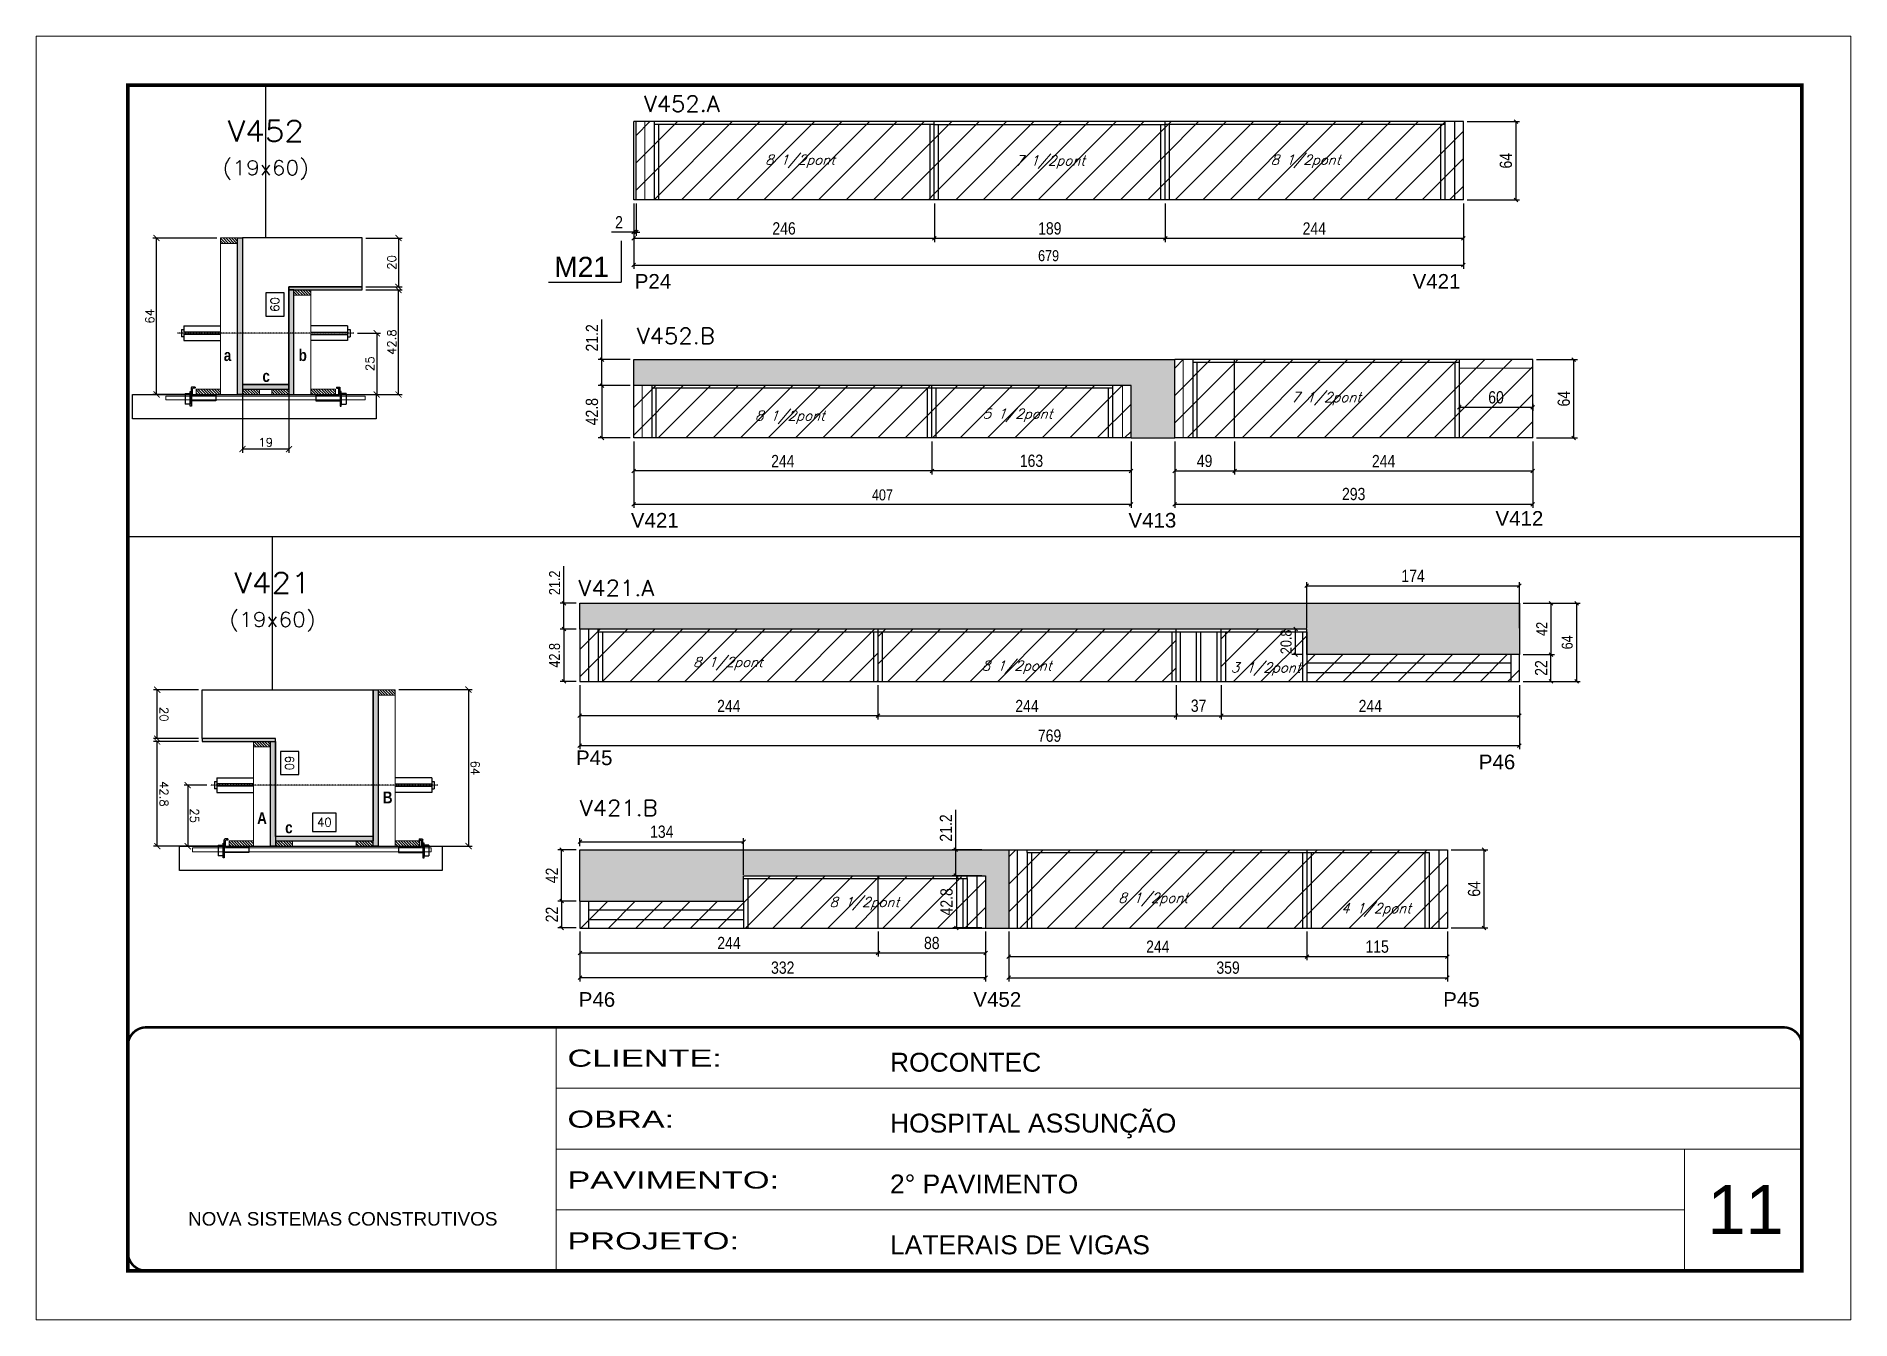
# Model space of a CAD drawing. Extents: x 137137 to 143418, y 10464 to 34486.
# Drawn here: x 140321 to 141806, y 31139 to 32189 of the extents above; entities that cross this region are included whole.
import ezdxf
from ezdxf.enums import TextEntityAlignment as Align

# ---------------------------------------------------------------- set-up
doc = ezdxf.new("R2010")
doc.units = 0
for name, pattern in [('CONTINUO', [0]), ('DASHED', [0.75, 0.5, -0.25]), ('HIDDEN', [0.375, 0.25, -0.125])]:
    doc.linetypes.add(name, pattern=pattern)
for name, color, linetype in [('5', 5, 'Continuous'), ('barrote', 251, 'Continuous'), ('COTA', 241, 'Continuous'), ('Cota Seção (2x)', 4, 'Continuous'), ('detalhes', 4, 'Continuous'), ('NOMENCLATURA', 7, 'Continuous'), ('Painéis', 200, 'Continuous'), ('presilha', 1, 'Continuous'), ('Reaproveitamento', 251, 'Continuous'), ('SARR_2.2x7', 40, 'Continuous'), ('SARR_3.5x7', 81, 'Continuous'), ('TENSOR', 3, 'Continuous'), ('texto', 7, 'Continuous'), ('Texto de Titulo', 7, 'Continuous'), ('Texto Qtd Sarr', 242, 'Continuous')]:
    doc.layers.add(name, color=color, linetype=linetype)
for name, color, linetype, lineweight in [('CARIMBO', 255, 'Continuous', 9), ('CONCRETO', 251, 'Continuous', 25), ('Folhas', 255, 'Continuous', 9), ('Hachura', 251, 'Continuous', 9), ('Madeira', 126, 'Continuous', 18), ('Sarr 2.2x7', 40, 'Continuous', 9), ('SARRAFO DE PRESSAO', 251, 'DASHED', 9), ('SCO-___-LAJ', 2, 'Continuous', 0), ('Texto Seção', 7, 'Continuous', 15)]:
    doc.layers.add(name, color=color, linetype=linetype, lineweight=lineweight)
doc.styles.add('ARIAL', font='arial.ttf')
doc.styles.add('COTA TECNICA', font='techl___.ttf', dxfattribs={"height": 10})
doc.styles.add('COTA TECNICA-50', font='techl___.ttf', dxfattribs={"height": 9})
doc.styles.add('REGUA-120', font='ROMANS.shx', dxfattribs={"height": 15})
doc.styles.add('Romans', font='romans.shx')
doc.styles.get("Standard").update_dxf_attribs({"font": 'arial.ttf'})
doc.styles.add('TECNICA', font='techb___.ttf', dxfattribs={"height": 10})
doc.styles.add('Tecnologia', font='')
doc.styles.get('Tecnologia').set_extended_font_data('Forgotten Futurist')
doc.dimstyles.new('COTA PAINEL-50', dxfattribs={"dimtxt": 9, "dimasz": 3, "dimexe": 3, "dimexo": 3, "dimgap": 3, "dimtad": 1, "dimdec": 1, "dimzin": 12, "dimdsep": 46, "dimtxsty": 'COTA TECNICA-50', "dimblk1": 'OBLIQUE', "dimblk2": 'OBLIQUE', "dimsah": 1, "dimcen": 0.9, "dimclrd": 4, "dimclre": 4, "dimclrt": 240, "dimadec": 1, "dimazin": 3, "dimtfac": 1, "dimtdec": 1, "dimtmove": 0, "dimatfit": 3, "dimfxl": 1, "dimtolj": 1, "dimtzin": 12, "dimarcsym": 0})
doc.dimstyles.new('Cota Seção (2x)', dxfattribs={"dimtxt": 7, "dimasz": 5, "dimexe": 3, "dimexo": 3, "dimgap": 2, "dimtad": 3, "dimdec": 1, "dimlfac": 0.5, "dimzin": 12, "dimdsep": 46, "dimtxsty": 'Romans', "dimblk": 'ARCHTICK', "dimcen": 0, "dimclrd": 4, "dimclre": 4, "dimclrt": 1, "dimadec": 1, "dimazin": 3, "dimtfac": 1, "dimtdec": 1, "dimtmove": 0, "dimatfit": 3, "dimldrblk": 'OBLIQUE', "dimfxl": 1, "dimtolj": 1, "dimtzin": 12, "dimarcsym": 0})
doc.dimstyles.new('Cota Seção interna', dxfattribs={"dimtxt": 7, "dimasz": 6, "dimexe": 0.18, "dimexo": 2, "dimgap": -4, "dimtad": 3, "dimdec": 1, "dimlfac": 0.5, "dimzin": 12, "dimdsep": 46, "dimtxsty": 'Romans', "dimblk": 'ARCHTICK', "dimcen": 0.09, "dimse1": 1, "dimse2": 1, "dimsd1": 1, "dimsd2": 1, "dimclrd": 180, "dimclre": 5, "dimclrt": 1, "dimadec": 0, "dimazin": 3, "dimtfac": 1, "dimtdec": 1, "dimtofl": 0, "dimtmove": 0, "dimatfit": 3, "dimldrblk": 'ARCHTICK', "dimfxl": 1, "dimtolj": 1, "dimtzin": 0, "dimarcsym": 0})
doc.dimstyles.new('PAINEL', dxfattribs={"dimtxt": 10, "dimasz": 3, "dimexe": 3, "dimexo": 3, "dimgap": 3, "dimtad": 1, "dimdec": 1, "dimzin": 12, "dimdsep": 46, "dimtxsty": 'COTA TECNICA', "dimblk1": 'OBLIQUE', "dimblk2": 'OBLIQUE', "dimsah": 1, "dimcen": 0.9, "dimclrd": 4, "dimclre": 4, "dimclrt": 240, "dimadec": 1, "dimazin": 3, "dimtfac": 1, "dimtdec": 1, "dimtmove": 0, "dimatfit": 3, "dimfxl": 1, "dimtolj": 1, "dimtzin": 12, "dimarcsym": 0})
pattern_1 = [(45, (11605.652, -1006.918), (-11.2253202, 11.2253202), [])]
pattern_2 = [(45, (9661.751, 795.498), (-11.2253202, 11.2253202), [])]
pattern_3 = [(45, (8116.29, 1947.979), (-11.2253202, 11.2253202), [])]
pattern_4 = [(45, (9661.751, 793.065), (-11.2253202, 11.2253202), [])]
pattern_5 = [(315, (163446.2027, 23665.9822), (1.12253202, 1.12253202), [])]
pattern_6 = [(45, (1585, -4e-12), (-11.2253202, 11.2253202), [])]

msp = doc.modelspace()

# ---------------------------------------------------------------- texts
at = {"layer": '5', "linetype": 'Continuous'}
for s, rotation, p in [('P24', 359.99996, (140810.61, 31982.13)), ('V421', 359.99996, (141447.26, 31982.13)), ('V421', 0.00004, (140807.43, 31786.69)), ('V413', 0.00004, (141214.65, 31786.69)), ('V412', 0.00004, (141515.05, 31788.19)), ('P45', 0.00004, (140762.52, 31592.33)), ('P46', 359.99996, (141501.41, 31588.95)), ('P46', 359.99996, (140764.75, 31394.61)), ('V452', 359.99996, (141087.75, 31394.61)), ('P45', 359.99996, (141472.25, 31394.61))]:
    msp.add_text(s, height=12, rotation=rotation, dxfattribs=at).set_placement(p)
at = {"layer": 'CARIMBO', "style": 'ARIAL'}
msp.add_text('11', height=40, dxfattribs=at).set_placement((141688.65, 31208.77))
at = {"layer": 'detalhes', "style": 'TECNICA'}
for s, p in [('a', (140474.28, 31922.96)), ('b', (140535.51, 31922.95)), ('c', (140505.88, 31905.86))]:
    msp.add_text(s, height=9.6, dxfattribs=at).set_placement(p)
for s, p in [('B', (140604.39, 31561.08)), ('A', (140501.55, 31544.24)), ('c', (140524.48, 31536.54))]:
    msp.add_text(s, height=9.6, rotation=0.00099, dxfattribs=at).set_placement(p)
at = {"layer": 'NOMENCLATURA', "linetype": 'Continuous'}
msp.add_text('M21', height=16.5, dxfattribs=at).set_placement((140744.7, 31991.71))
at = {"layer": 'texto', "color": 2, "char_height": 8, "attachment_point": 5, "style": 'Romans'}
for s, insert in [('{\\Q19;\\C256;8 1/2pont}', (140945.88, 32086.3)), ('{\\Q19;\\C256;7 1/2pont}', (141150.54, 32085.69)), ('{\\Q19;\\C256;8 1/2pont}', (141359.68, 32086.3)), ('{\\Q19;\\C256;7 1/2pont}', (141376.52, 31892.07)), ('{\\Q19;\\C256;8 1/2pont}', (140937.6, 31876.96)), ('{\\Q19;\\C256;5 1/2pont}', (141123.94, 31878.57)), ('{\\Q19;\\C256;8 1/2pont}', (140886.89, 31675.41)), ('{\\Q19;\\C256;8 1/2pont}', (141123.21, 31672.44)), ('{\\Q19;\\C256;3 1/2pont}', (141326.97, 31670.87)), ('{\\Q19;\\C256;8 1/2pont}', (140998.51, 31478.95)), ('{\\Q19;\\C256;8 1/2pont}', (141234.89, 31482.41)), ('{\\Q19;\\C256;4 1/2pont}', (141417.34, 31473.95))]:
    msp.add_mtext(s, dxfattribs=dict(at, insert=insert))
at = {"layer": 'Texto Seção', "style": 'REGUA-120', "width": 1.05}
for s, p in [('V452.A', (140818.14, 32126.95)), ('V452.B', (140812.38, 31936.99)), ('V421.A', (140764.57, 31730.74)), ('V421.B', (140765.68, 31550.78))]:
    msp.add_text(s, height=13, dxfattribs=at).set_placement(p)

# ---------------------------------------------------------------- blocks, each defined once
blk = doc.blocks.new('9999999999')
at = {"color": 30, "linetype": 'CONTINUO'}
for p, q in [((98564.6, 34230.2), (98564.6, 34429.4)), ((98564.6, 34379.6), (99584, 34379.6)), ((98564.6, 34329.8), (99488, 34329.8)), ((99584, 34329.8), (99488, 34329.8)), ((99488, 34329.8), (99488, 34230.2)), ((98564.6, 34280), (99488, 34280))]:
    blk.add_line(p, q, dxfattribs=at)
at = {"color": 30, "linetype": 'CONTINUO', "const_width": 2}
blk.add_lwpolyline([(99584, 34230.2), (99584, 34414.4, 0.414214), (99569, 34429.4), (98229, 34429.4, 0.414214), (98214, 34414.4), (98214, 34245.2, 0.414214), (98229, 34230.2), (99584, 34230.2)], format="xyb", dxfattribs=at)
at = {"layer": 'Folhas'}
blk.add_lwpolyline([(98139, 34190.2), (99624, 34190.2), (99624, 35240.2), (98139, 35240.2)], close=True, dxfattribs=at)
at = {"layer": 'Folhas', "color": 30, "const_width": 3}
blk.add_lwpolyline([(98214, 34230.2), (99584, 34230.2), (99584, 35200.2), (98214, 35200.2)], close=True, dxfattribs=at)
at = {"color": 7, "linetype": 'Continuous', "ltscale": 5, "style": 'ARIAL'}
for s, height, p in [('ROCONTEC', 15.48, (98837.7, 34393.1)), ('HOSPITAL ASSUNÇÃO', 15.483, (98837.7, 34343.3)), ('2° PAVIMENTO', 15.483, (98837.7, 34293.5)), ('NOVA SISTEMAS CONSTRUTIVOS', 11.059, (98263.2, 34267.2)), ('LATERAIS DE VIGAS', 15.483, (98837.7, 34243.7))]:
    blk.add_text(s, height=height, dxfattribs=at).set_placement(p)
at = {"layer": 'Folhas', "color": 7, "style": 'Tecnologia', "width": 1.5}
for s, p in [('CLIENTE:', (98573.7, 34397.2)), ('OBRA:', (98573.7, 34347.3)), ('PAVIMENTO:', (98573.7, 34297.5)), ('PROJETO:', (98573.7, 34247.7))]:
    blk.add_text(s, height=14, dxfattribs=at).set_placement(p)
blk = doc.blocks.new('titulo1')
at = {"layer": 'Defpoints', "color": 252, "linetype": 'HIDDEN', "ltscale": 2}
blk.add_line((0, 0), (0, 125), dxfattribs=at)
at = {"layer": 'Defpoints', "style": 'Romans', "oblique": 15}
blk.add_attdef('FOLHA', text='', height=10, dxfattribs=at).set_placement((0, 15.6), align=Align.MIDDLE_CENTER)
at = {"layer": 'Texto Qtd Sarr', "color": 3, "style": 'Romans', "oblique": 15}
for tag, height, p in [('TITULO', 17, (0, 71.4)), ('SEÇÃO', 12, (0, 41.5))]:
    blk.add_attdef(tag, text='', height=height, dxfattribs=at).set_placement(p, align=Align.MIDDLE_CENTER)
blk = doc.blocks.new('_ArchTick')
at = {"color": 0, "linetype": 'ByBlock', "const_width": 0.15}
blk.add_lwpolyline([(-0.5, -0.5), (0.5, 0.5)], dxfattribs=at)
blk = doc.blocks.new('*D203')
at = {"layer": 'COTA', "color": 4, "lineweight": -2, "transparency": 16777216}
for p, q in [((140453.6, 31611.6), (140416.8, 31611.6)), ((140419.8, 31526), (140419.8, 31611.6)), ((140471.2, 31526), (140416.8, 31526))]:
    blk.add_line(p, q, dxfattribs=at)
at = {"layer": 'Defpoints', "color": 0, "transparency": 16777216}
for p in [(140419.8, 31611.6), (140456.6, 31611.6), (140474.2, 31526)]:
    blk.add_point(p, dxfattribs=at)
at = {"layer": 'COTA', "color": 4, "lineweight": -2, "transparency": 16777216, "xscale": 5, "yscale": 5, "zscale": 5}
for p, rotation in [((140419.8, 31611.6), 90.00098738421937), ((140419.8, 31526), 270.0009873842193)]:
    blk.add_blockref('_ArchTick', p, dxfattribs=dict(at, rotation=rotation))
at = {"layer": 'COTA', "color": 1, "transparency": 16777216, "insert": (140425.3, 31568.8), "char_height": 7, "attachment_point": 5, "rotation": 270.001, "style": 'Romans'}
blk.add_mtext('\\A1;42.8', dxfattribs=at)
blk = doc.blocks.new('_Oblique')
at = {"color": 0, "linetype": 'ByBlock', "lineweight": -2}
blk.add_line((-0.5, -0.5), (0.5, 0.5), dxfattribs=at)
blk = doc.blocks.new('*D204')
at = {"layer": 'COTA', "color": 4, "lineweight": -2, "transparency": 16777216}
for p, q in [((140453.6, 31654), (140416.8, 31654)), ((140419.8, 31614), (140419.8, 31654)), ((140453.6, 31614), (140416.8, 31614))]:
    blk.add_line(p, q, dxfattribs=at)
at = {"layer": 'Defpoints', "color": 0, "transparency": 16777216}
for p in [(140419.8, 31654), (140456.6, 31654), (140456.6, 31614)]:
    blk.add_point(p, dxfattribs=at)
at = {"layer": 'COTA', "color": 4, "lineweight": -2, "transparency": 16777216, "xscale": 5, "yscale": 5, "zscale": 5}
for p, rotation in [((140419.8, 31654), 90.00098738421937), ((140419.8, 31614), 270.0009873842193)]:
    blk.add_blockref('_ArchTick', p, dxfattribs=dict(at, rotation=rotation))
at = {"layer": 'COTA', "color": 1, "transparency": 16777216, "insert": (140425.3, 31634), "char_height": 7, "attachment_point": 5, "rotation": 270.001, "style": 'Romans'}
blk.add_mtext('\\A1;20', dxfattribs=at)
blk = doc.blocks.new('*D205')
at = {"layer": 'Cota Seção (2x)', "color": 180, "lineweight": -2, "transparency": 16777216}
for p, q in [((140520.6, 31603.6), (140520.6, 31584.6)), ((140535.6, 31603.6), (140520.6, 31603.6)), ((140535.6, 31584.6), (140535.6, 31603.6)), ((140520.6, 31584.6), (140535.6, 31584.6))]:
    blk.add_line(p, q, dxfattribs=at)
at = {"layer": 'Defpoints', "color": 0, "transparency": 16777216}
for p in [(140516.6, 31654.1), (140516.6, 31654.1), (140516.6, 31534.1)]:
    blk.add_point(p, dxfattribs=at)
at = {"layer": 'Cota Seção (2x)', "color": 1, "transparency": 16777216, "insert": (140528.1, 31594.1), "char_height": 7, "attachment_point": 5, "rotation": 270.001, "style": 'Romans'}
blk.add_mtext('\\A1;60', dxfattribs=at)
blk = doc.blocks.new('PRESILHA METÁLICA 1')
at = {"layer": 'presilha'}
for p, q in [((0, 13), (6, 13)), ((0, 13), (0, 0)), ((6, 0), (0, 0)), ((6, 15.5), (7.5, 15.5)), ((6, -2.5), (6, 15.5)), ((6, 13), (6, 0)), ((7.5, 10.6), (7.5, 19.9)), ((7.5, 15.5), (7.5, -2.5)), ((37.5, 4.1), (7.5, 4.1)), ((12, 21), (8.6, 21)), ((9, 11.6), (9, 18.9)), ((12, 19.5), (9.6, 19.5)), ((37.5, 11), (9.6, 11)), ((12, 21), (12, 19.5)), ((37.5, 11), (37.5, 4.1)), ((7.5, -2.5), (6, -2.5))]:
    blk.add_line(p, q, dxfattribs=at)
for centre, radius, start, end in [((8.6, 19.9), 1.14, 90, 180), ((9.6, 18.9), 0.57, 90, 180), ((9.6, 11.6), 0.57, 180, 270)]:
    blk.add_arc(centre, radius, start, end, dxfattribs=at)
blk = doc.blocks.new('*D206')
at = {"layer": 'Cota Seção (2x)', "color": 180, "lineweight": -2, "transparency": 16777216}
for p, q in [((140566.2, 31553), (140546.9, 31553)), ((140546.9, 31553), (140546.9, 31538)), ((140566.2, 31538), (140566.2, 31553)), ((140546.9, 31538), (140566.2, 31538))]:
    blk.add_line(p, q, dxfattribs=at)
at = {"layer": 'Defpoints', "color": 0, "transparency": 16777216}
for p in [(140516.6, 31534), (140516.6, 31526.1), (140596.6, 31526.1)]:
    blk.add_point(p, dxfattribs=at)
at = {"layer": 'Cota Seção (2x)', "color": 1, "transparency": 16777216, "insert": (140556.6, 31545.6), "char_height": 7, "attachment_point": 5, "rotation": 0.001, "style": 'Romans'}
blk.add_mtext('\\A1;40', dxfattribs=at)
blk = doc.blocks.new('*D289')
at = {"layer": 'COTA', "color": 4, "lineweight": -2, "transparency": 16777216}
for p, q in [((140617.6, 31654.1), (140677.5, 31654.1)), ((140674.5, 31654.1), (140674.5, 31526.1)), ((140617.6, 31526.1), (140677.5, 31526.1))]:
    blk.add_line(p, q, dxfattribs=at)
at = {"layer": 'Defpoints', "color": 0, "transparency": 16777216}
for p in [(140614.6, 31654.1), (140614.6, 31526.1), (140674.5, 31526.1)]:
    blk.add_point(p, dxfattribs=at)
at = {"layer": 'COTA', "color": 4, "lineweight": -2, "transparency": 16777216, "xscale": 5, "yscale": 5, "zscale": 5}
for p, rotation in [((140674.5, 31654.1), 90.00098738421937), ((140674.5, 31526.1), 270.0009873842193)]:
    blk.add_blockref('_ArchTick', p, dxfattribs=dict(at, rotation=rotation))
at = {"layer": 'COTA', "color": 1, "transparency": 16777216, "insert": (140680, 31590.1), "char_height": 7, "attachment_point": 5, "rotation": 270.001, "style": 'Romans'}
blk.add_mtext('\\A1;64', dxfattribs=at)
blk = doc.blocks.new('*D290')
at = {"layer": 'COTA', "color": 4, "lineweight": -2, "transparency": 16777216}
for p, q in [((140460.3, 31576), (140441.7, 31576)), ((140444.7, 31576), (140444.7, 31526)), ((140460.3, 31526), (140441.7, 31526))]:
    blk.add_line(p, q, dxfattribs=at)
at = {"layer": 'Defpoints', "color": 0, "transparency": 16777216}
for p in [(140463.3, 31576), (140444.7, 31526), (140463.3, 31526)]:
    blk.add_point(p, dxfattribs=at)
at = {"layer": 'COTA', "color": 4, "lineweight": -2, "transparency": 16777216, "xscale": 5, "yscale": 5, "zscale": 5}
for p, rotation in [((140444.7, 31576), 90.00098738421937), ((140444.7, 31526), 270.0009873842193)]:
    blk.add_blockref('_ArchTick', p, dxfattribs=dict(at, rotation=rotation))
at = {"layer": 'COTA', "color": 1, "transparency": 16777216, "insert": (140450.2, 31551), "char_height": 7, "attachment_point": 5, "rotation": 270.001, "style": 'Romans'}
blk.add_mtext('\\A1;25', dxfattribs=at)
blk = doc.blocks.new('*D291')
at = {"layer": 'COTA', "color": 4, "linetype": 'ByBlock', "lineweight": -2, "transparency": 16777216}
for p, q in [((140762.7, 31481.1), (140747.7, 31481.1)), ((140750.7, 31481.1), (140750.7, 31459.1)), ((140762.7, 31459.1), (140747.7, 31459.1))]:
    blk.add_line(p, q, dxfattribs=at)
at = {"layer": 'Defpoints', "color": 0, "linetype": 'ByBlock', "transparency": 16777216}
for p in [(140765.7, 31481.1), (140750.7, 31459.1), (140765.7, 31459.1)]:
    blk.add_point(p, dxfattribs=at)
at = {"layer": 'COTA', "color": 4, "linetype": 'ByBlock', "lineweight": -2, "transparency": 16777216, "xscale": 3, "yscale": 3, "zscale": 3}
for p, rotation in [((140750.7, 31481.1), 90), ((140750.7, 31459.1), 270)]:
    blk.add_blockref('_Oblique', p, dxfattribs=dict(at, rotation=rotation))
at = {"layer": 'COTA', "color": 240, "linetype": 'ByBlock', "transparency": 16777216, "insert": (140742.7, 31470.1), "char_height": 10, "attachment_point": 5, "rotation": 90, "style": 'COTA TECNICA'}
blk.add_mtext('\\A1;22', dxfattribs=at)
blk = doc.blocks.new('*D292')
at = {"layer": 'COTA', "color": 4, "linetype": 'ByBlock', "lineweight": -2, "transparency": 16777216}
for p, q in [((141094.7, 31501.9), (141070.9, 31501.9)), ((141073.9, 31501.9), (141073.9, 31459.1)), ((141094.7, 31459.1), (141070.9, 31459.1))]:
    blk.add_line(p, q, dxfattribs=at)
at = {"layer": 'Defpoints', "color": 0, "linetype": 'ByBlock', "transparency": 16777216}
for p in [(141097.7, 31501.9), (141073.9, 31459.1), (141097.7, 31459.1)]:
    blk.add_point(p, dxfattribs=at)
at = {"layer": 'COTA', "color": 4, "linetype": 'ByBlock', "lineweight": -2, "transparency": 16777216, "xscale": 3, "yscale": 3, "zscale": 3}
for p, rotation in [((141073.9, 31501.9), 90), ((141073.9, 31459.1), 270)]:
    blk.add_blockref('_Oblique', p, dxfattribs=dict(at, rotation=rotation))
at = {"layer": 'COTA', "color": 240, "linetype": 'ByBlock', "transparency": 16777216, "insert": (141065.8, 31480.5), "char_height": 10, "attachment_point": 5, "rotation": 90, "style": 'COTA TECNICA'}
blk.add_mtext('\\A1;42.8', dxfattribs=at)
blk = doc.blocks.new('*D293')
at = {"layer": 'COTA', "color": 4, "linetype": 'ByBlock', "lineweight": -2, "transparency": 16777216}
for p, q in [((141116.7, 31456.1), (141116.7, 31432.7)), ((141360.7, 31456.1), (141360.7, 31432.7)), ((141116.7, 31435.7), (141360.7, 31435.7))]:
    blk.add_line(p, q, dxfattribs=at)
at = {"layer": 'Defpoints', "color": 0, "linetype": 'ByBlock', "transparency": 16777216}
for p in [(141116.7, 31459.1), (141360.7, 31459.1), (141360.7, 31435.7)]:
    blk.add_point(p, dxfattribs=at)
at = {"layer": 'COTA', "color": 4, "linetype": 'ByBlock', "lineweight": -2, "transparency": 16777216, "xscale": 3, "yscale": 3, "zscale": 3, "rotation": 180}
blk.add_blockref('_Oblique', (141116.7, 31435.7), dxfattribs=at)
at = {"layer": 'COTA', "color": 4, "linetype": 'ByBlock', "lineweight": -2, "transparency": 16777216, "xscale": 3, "yscale": 3, "zscale": 3}
blk.add_blockref('_Oblique', (141360.7, 31435.7), dxfattribs=at)
at = {"layer": 'COTA', "color": 240, "linetype": 'ByBlock', "transparency": 16777216, "insert": (141238.7, 31443.8), "char_height": 10, "attachment_point": 5, "style": 'COTA TECNICA'}
blk.add_mtext('\\A1;244', dxfattribs=at)
blk = doc.blocks.new('*D294')
at = {"layer": 'COTA', "color": 4, "linetype": 'ByBlock', "lineweight": -2, "transparency": 16777216}
for p, q in [((141360.7, 31456.1), (141360.7, 31432.7)), ((141475.7, 31456.1), (141475.7, 31432.7)), ((141360.7, 31435.7), (141475.7, 31435.7))]:
    blk.add_line(p, q, dxfattribs=at)
at = {"layer": 'Defpoints', "color": 0, "linetype": 'ByBlock', "transparency": 16777216}
for p in [(141360.7, 31459.1), (141475.7, 31459.1), (141475.7, 31435.7)]:
    blk.add_point(p, dxfattribs=at)
at = {"layer": 'COTA', "color": 4, "linetype": 'ByBlock', "lineweight": -2, "transparency": 16777216, "xscale": 3, "yscale": 3, "zscale": 3, "rotation": 180}
blk.add_blockref('_Oblique', (141360.7, 31435.7), dxfattribs=at)
at = {"layer": 'COTA', "color": 4, "linetype": 'ByBlock', "lineweight": -2, "transparency": 16777216, "xscale": 3, "yscale": 3, "zscale": 3}
blk.add_blockref('_Oblique', (141475.7, 31435.7), dxfattribs=at)
at = {"layer": 'COTA', "color": 240, "linetype": 'ByBlock', "transparency": 16777216, "insert": (141418.2, 31443.8), "char_height": 10, "attachment_point": 5, "style": 'COTA TECNICA'}
blk.add_mtext('\\A1;115', dxfattribs=at)
blk = doc.blocks.new('*D314')
at = {"layer": 'COTA', "color": 4, "linetype": 'ByBlock', "lineweight": -2, "transparency": 16777216}
for p, q in [((140765.7, 31456.1), (140765.7, 31415.4)), ((141097.7, 31456.1), (141097.7, 31415.4)), ((141097.7, 31418.4), (140765.7, 31418.4))]:
    blk.add_line(p, q, dxfattribs=at)
at = {"layer": 'Defpoints', "color": 0, "linetype": 'ByBlock', "transparency": 16777216}
for p in [(140765.7, 31459.1), (141097.7, 31459.1), (140765.7, 31418.4)]:
    blk.add_point(p, dxfattribs=at)
at = {"layer": 'COTA', "color": 4, "linetype": 'ByBlock', "lineweight": -2, "transparency": 16777216, "xscale": 3, "yscale": 3, "zscale": 3, "rotation": 180}
blk.add_blockref('_Oblique', (140765.7, 31418.4), dxfattribs=at)
at = {"layer": 'COTA', "color": 4, "linetype": 'ByBlock', "lineweight": -2, "transparency": 16777216, "xscale": 3, "yscale": 3, "zscale": 3}
blk.add_blockref('_Oblique', (141097.7, 31418.4), dxfattribs=at)
at = {"layer": 'COTA', "color": 240, "linetype": 'ByBlock', "transparency": 16777216, "insert": (140931.7, 31426.6), "char_height": 10, "attachment_point": 5, "style": 'COTA TECNICA'}
blk.add_mtext('\\A1;332', dxfattribs=at)
blk = doc.blocks.new('*D315')
at = {"layer": 'COTA', "color": 4, "linetype": 'ByBlock', "lineweight": -2, "transparency": 16777216}
for p, q in [((140765.7, 31456.1), (140765.7, 31435.7)), ((141009.7, 31456.1), (141009.7, 31435.7)), ((140765.7, 31438.7), (141009.7, 31438.7))]:
    blk.add_line(p, q, dxfattribs=at)
at = {"layer": 'Defpoints', "color": 0, "linetype": 'ByBlock', "transparency": 16777216}
for p in [(140765.7, 31459.1), (141009.7, 31459.1), (141009.7, 31438.7)]:
    blk.add_point(p, dxfattribs=at)
at = {"layer": 'COTA', "color": 4, "linetype": 'ByBlock', "lineweight": -2, "transparency": 16777216, "xscale": 3, "yscale": 3, "zscale": 3, "rotation": 180}
blk.add_blockref('_Oblique', (140765.7, 31438.7), dxfattribs=at)
at = {"layer": 'COTA', "color": 4, "linetype": 'ByBlock', "lineweight": -2, "transparency": 16777216, "xscale": 3, "yscale": 3, "zscale": 3}
blk.add_blockref('_Oblique', (141009.7, 31438.7), dxfattribs=at)
at = {"layer": 'COTA', "color": 240, "linetype": 'ByBlock', "transparency": 16777216, "insert": (140887.7, 31446.8), "char_height": 10, "attachment_point": 5, "style": 'COTA TECNICA'}
blk.add_mtext('\\A1;244', dxfattribs=at)
blk = doc.blocks.new('*D316')
at = {"layer": 'COTA', "color": 4, "linetype": 'ByBlock', "lineweight": -2, "transparency": 16777216}
for p, q in [((141009.7, 31456.1), (141009.7, 31435.7)), ((141097.7, 31456.1), (141097.7, 31435.7)), ((141009.7, 31438.7), (141097.7, 31438.7))]:
    blk.add_line(p, q, dxfattribs=at)
at = {"layer": 'Defpoints', "color": 0, "linetype": 'ByBlock', "transparency": 16777216}
for p in [(141009.7, 31459.1), (141097.7, 31459.1), (141097.7, 31438.7)]:
    blk.add_point(p, dxfattribs=at)
at = {"layer": 'COTA', "color": 4, "linetype": 'ByBlock', "lineweight": -2, "transparency": 16777216, "xscale": 3, "yscale": 3, "zscale": 3, "rotation": 180}
blk.add_blockref('_Oblique', (141009.7, 31438.7), dxfattribs=at)
at = {"layer": 'COTA', "color": 4, "linetype": 'ByBlock', "lineweight": -2, "transparency": 16777216, "xscale": 3, "yscale": 3, "zscale": 3}
blk.add_blockref('_Oblique', (141097.7, 31438.7), dxfattribs=at)
at = {"layer": 'COTA', "color": 240, "linetype": 'ByBlock', "transparency": 16777216, "insert": (141053.7, 31446.8), "char_height": 10, "attachment_point": 5, "style": 'COTA TECNICA'}
blk.add_mtext('\\A1;88', dxfattribs=at)
blk = doc.blocks.new('*D317')
at = {"layer": 'COTA', "color": 4, "linetype": 'ByBlock', "lineweight": -2, "transparency": 16777216}
for p, q in [((141478.7, 31523.1), (141508.7, 31523.1)), ((141505.7, 31459.1), (141505.7, 31523.1)), ((141478.7, 31459.1), (141508.7, 31459.1))]:
    blk.add_line(p, q, dxfattribs=at)
at = {"layer": 'Defpoints', "color": 0, "linetype": 'ByBlock', "transparency": 16777216}
for p in [(141475.7, 31523.1), (141505.7, 31523.1), (141475.7, 31459.1)]:
    blk.add_point(p, dxfattribs=at)
at = {"layer": 'COTA', "color": 4, "linetype": 'ByBlock', "lineweight": -2, "transparency": 16777216, "xscale": 3, "yscale": 3, "zscale": 3}
for p, rotation in [((141505.7, 31523.1), 90), ((141505.7, 31459.1), 270)]:
    blk.add_blockref('_Oblique', p, dxfattribs=dict(at, rotation=rotation))
at = {"layer": 'COTA', "color": 240, "linetype": 'ByBlock', "transparency": 16777216, "insert": (141497.6, 31491.1), "char_height": 10, "attachment_point": 5, "rotation": 90, "style": 'COTA TECNICA'}
blk.add_mtext('\\A1;64', dxfattribs=at)
blk = doc.blocks.new('*D318')
at = {"layer": 'COTA', "color": 4, "linetype": 'ByBlock', "lineweight": -2, "transparency": 16777216}
for p, q in [((140765.7, 31526.1), (140765.7, 31532.6)), ((140765.7, 31529.6), (140899.7, 31529.6)), ((140899.7, 31502.7), (140899.7, 31532.6))]:
    blk.add_line(p, q, dxfattribs=at)
at = {"layer": 'Defpoints', "color": 0, "linetype": 'ByBlock', "transparency": 16777216}
for p in [(140899.7, 31529.6), (140765.7, 31523.1), (140899.7, 31499.7)]:
    blk.add_point(p, dxfattribs=at)
at = {"layer": 'COTA', "color": 4, "linetype": 'ByBlock', "lineweight": -2, "transparency": 16777216, "xscale": 3, "yscale": 3, "zscale": 3, "rotation": 180}
blk.add_blockref('_Oblique', (140765.7, 31529.6), dxfattribs=at)
at = {"layer": 'COTA', "color": 4, "linetype": 'ByBlock', "lineweight": -2, "transparency": 16777216, "xscale": 3, "yscale": 3, "zscale": 3}
blk.add_blockref('_Oblique', (140899.7, 31529.6), dxfattribs=at)
at = {"layer": 'COTA', "color": 240, "linetype": 'ByBlock', "transparency": 16777216, "insert": (140832.7, 31537.8), "char_height": 10, "attachment_point": 5, "style": 'COTA TECNICA'}
blk.add_mtext('\\A1;134', dxfattribs=at)
blk = doc.blocks.new('*D319')
at = {"layer": 'COTA', "color": 4, "linetype": 'ByBlock', "lineweight": -2, "transparency": 16777216}
for p, q in [((140762.7, 31523.1), (140747.7, 31523.1)), ((140750.7, 31481.1), (140750.7, 31523.1)), ((140762.7, 31481.1), (140747.7, 31481.1))]:
    blk.add_line(p, q, dxfattribs=at)
at = {"layer": 'Defpoints', "color": 0, "linetype": 'ByBlock', "transparency": 16777216}
for p in [(140750.7, 31523.1), (140765.7, 31523.1), (140765.7, 31481.1)]:
    blk.add_point(p, dxfattribs=at)
at = {"layer": 'COTA', "color": 4, "linetype": 'ByBlock', "lineweight": -2, "transparency": 16777216, "xscale": 3, "yscale": 3, "zscale": 3}
for p, rotation in [((140750.7, 31523.1), 90), ((140750.7, 31481.1), 270)]:
    blk.add_blockref('_Oblique', p, dxfattribs=dict(at, rotation=rotation))
at = {"layer": 'COTA', "color": 240, "linetype": 'ByBlock', "transparency": 16777216, "insert": (140742.7, 31502.1), "char_height": 10, "attachment_point": 5, "rotation": 90, "style": 'COTA TECNICA'}
blk.add_mtext('\\A1;42', dxfattribs=at)
blk = doc.blocks.new('*D320')
at = {"layer": 'COTA', "color": 4, "linetype": 'ByBlock', "lineweight": -2, "transparency": 16777216}
for p, q in [((141073.3, 31523.1), (141073.3, 31555.8)), ((141094.7, 31523.1), (141070.3, 31523.1)), ((141073.3, 31501.9), (141073.3, 31523.1)), ((141094.7, 31501.9), (141070.3, 31501.9))]:
    blk.add_line(p, q, dxfattribs=at)
at = {"layer": 'Defpoints', "color": 0, "linetype": 'ByBlock', "transparency": 16777216}
for p in [(141073.3, 31523.1), (141097.7, 31523.1), (141097.7, 31501.9)]:
    blk.add_point(p, dxfattribs=at)
at = {"layer": 'COTA', "color": 4, "linetype": 'ByBlock', "lineweight": -2, "transparency": 16777216, "xscale": 3, "yscale": 3, "zscale": 3}
for p, rotation in [((141073.3, 31523.1), 90), ((141073.3, 31501.9), 270)]:
    blk.add_blockref('_Oblique', p, dxfattribs=dict(at, rotation=rotation))
at = {"layer": 'COTA', "color": 240, "linetype": 'ByBlock', "transparency": 16777216, "insert": (141065.3, 31540.9), "char_height": 10, "attachment_point": 5, "rotation": 90, "style": 'COTA TECNICA'}
blk.add_mtext('\\A1;21.2', dxfattribs=at)
blk = doc.blocks.new('*D321')
at = {"layer": 'COTA', "color": 4, "linetype": 'ByBlock', "lineweight": -2, "transparency": 16777216}
for p, q in [((141537.6, 31682.8), (141563.4, 31682.8)), ((141560.4, 31660.8), (141560.4, 31682.8)), ((141537.6, 31660.8), (141563.4, 31660.8))]:
    blk.add_line(p, q, dxfattribs=at)
at = {"layer": 'Defpoints', "color": 0, "linetype": 'ByBlock', "transparency": 16777216}
for p in [(141534.6, 31682.8), (141560.4, 31682.8), (141534.6, 31660.8)]:
    blk.add_point(p, dxfattribs=at)
at = {"layer": 'COTA', "color": 4, "linetype": 'ByBlock', "lineweight": -2, "transparency": 16777216, "xscale": 3, "yscale": 3, "zscale": 3}
for p, rotation in [((141560.4, 31682.8), 90), ((141560.4, 31660.8), 270)]:
    blk.add_blockref('_Oblique', p, dxfattribs=dict(at, rotation=rotation))
at = {"layer": 'COTA', "color": 240, "linetype": 'ByBlock', "transparency": 16777216, "insert": (141552.4, 31671.8), "char_height": 10, "attachment_point": 5, "rotation": 90, "style": 'COTA TECNICA'}
blk.add_mtext('\\A1;22', dxfattribs=at)
blk = doc.blocks.new('*D322')
at = {"layer": 'COTA', "color": 4, "linetype": 'ByBlock', "lineweight": -2, "transparency": 16777216}
for p, q in [((140765.6, 31657.8), (140765.6, 31629.7)), ((141009.6, 31657.8), (141009.6, 31629.7)), ((141009.6, 31632.7), (140765.6, 31632.7))]:
    blk.add_line(p, q, dxfattribs=at)
at = {"layer": 'Defpoints', "color": 0, "linetype": 'ByBlock', "transparency": 16777216}
for p in [(140765.6, 31660.8), (141009.6, 31660.8), (140765.6, 31632.7)]:
    blk.add_point(p, dxfattribs=at)
at = {"layer": 'COTA', "color": 4, "linetype": 'ByBlock', "lineweight": -2, "transparency": 16777216, "xscale": 3, "yscale": 3, "zscale": 3, "rotation": 180}
blk.add_blockref('_Oblique', (140765.6, 31632.7), dxfattribs=at)
at = {"layer": 'COTA', "color": 4, "linetype": 'ByBlock', "lineweight": -2, "transparency": 16777216, "xscale": 3, "yscale": 3, "zscale": 3}
blk.add_blockref('_Oblique', (141009.6, 31632.7), dxfattribs=at)
at = {"layer": 'COTA', "color": 240, "linetype": 'ByBlock', "transparency": 16777216, "insert": (140887.6, 31640.7), "char_height": 10, "attachment_point": 5, "style": 'COTA TECNICA'}
blk.add_mtext('\\A1;244', dxfattribs=at)
blk = doc.blocks.new('*D323')
at = {"layer": 'COTA', "color": 4, "linetype": 'ByBlock', "lineweight": -2, "transparency": 16777216}
for p, q in [((141009.6, 31657.8), (141009.6, 31629.7)), ((141253.6, 31657.8), (141253.6, 31629.7)), ((141009.6, 31632.7), (141253.6, 31632.7))]:
    blk.add_line(p, q, dxfattribs=at)
at = {"layer": 'Defpoints', "color": 0, "linetype": 'ByBlock', "transparency": 16777216}
for p in [(141009.6, 31660.8), (141253.6, 31660.8), (141253.6, 31632.7)]:
    blk.add_point(p, dxfattribs=at)
at = {"layer": 'COTA', "color": 4, "linetype": 'ByBlock', "lineweight": -2, "transparency": 16777216, "xscale": 3, "yscale": 3, "zscale": 3, "rotation": 180}
blk.add_blockref('_Oblique', (141009.6, 31632.7), dxfattribs=at)
at = {"layer": 'COTA', "color": 4, "linetype": 'ByBlock', "lineweight": -2, "transparency": 16777216, "xscale": 3, "yscale": 3, "zscale": 3}
blk.add_blockref('_Oblique', (141253.6, 31632.7), dxfattribs=at)
at = {"layer": 'COTA', "color": 240, "linetype": 'ByBlock', "transparency": 16777216, "insert": (141131.6, 31640.7), "char_height": 10, "attachment_point": 5, "style": 'COTA TECNICA'}
blk.add_mtext('\\A1;244', dxfattribs=at)
blk = doc.blocks.new('*D324')
at = {"layer": 'COTA', "color": 4, "linetype": 'ByBlock', "lineweight": -2, "transparency": 16777216}
for p, q in [((141253.6, 31657.8), (141253.6, 31629.7)), ((141290.6, 31657.8), (141290.6, 31629.7)), ((141253.6, 31632.7), (141290.6, 31632.7))]:
    blk.add_line(p, q, dxfattribs=at)
at = {"layer": 'Defpoints', "color": 0, "linetype": 'ByBlock', "transparency": 16777216}
for p in [(141253.6, 31660.8), (141290.6, 31660.8), (141290.6, 31632.7)]:
    blk.add_point(p, dxfattribs=at)
at = {"layer": 'COTA', "color": 4, "linetype": 'ByBlock', "lineweight": -2, "transparency": 16777216, "xscale": 3, "yscale": 3, "zscale": 3, "rotation": 180}
blk.add_blockref('_Oblique', (141253.6, 31632.7), dxfattribs=at)
at = {"layer": 'COTA', "color": 4, "linetype": 'ByBlock', "lineweight": -2, "transparency": 16777216, "xscale": 3, "yscale": 3, "zscale": 3}
blk.add_blockref('_Oblique', (141290.6, 31632.7), dxfattribs=at)
at = {"layer": 'COTA', "color": 240, "linetype": 'ByBlock', "transparency": 16777216, "insert": (141272.1, 31640.9), "char_height": 10, "attachment_point": 5, "style": 'COTA TECNICA'}
blk.add_mtext('\\A1;37', dxfattribs=at)
blk = doc.blocks.new('*D232')
at = {"layer": 'COTA', "color": 4, "linetype": 'ByBlock', "lineweight": -2, "transparency": 16777216}
for p, q in [((141244.8, 32051.8), (141244.8, 32020.3)), ((141488.8, 32051.8), (141488.8, 32020.3)), ((141488.8, 32023.3), (141244.8, 32023.3))]:
    blk.add_line(p, q, dxfattribs=at)
at = {"layer": 'Defpoints', "color": 0, "linetype": 'ByBlock', "transparency": 16777216}
for p in [(141244.8, 32054.8), (141488.8, 32054.8), (141244.8, 32023.3)]:
    blk.add_point(p, dxfattribs=at)
at = {"layer": 'COTA', "color": 4, "linetype": 'ByBlock', "lineweight": -2, "transparency": 16777216, "xscale": 3, "yscale": 3, "zscale": 3, "rotation": 180}
blk.add_blockref('_Oblique', (141244.8, 32023.3), dxfattribs=at)
at = {"layer": 'COTA', "color": 4, "linetype": 'ByBlock', "lineweight": -2, "transparency": 16777216, "xscale": 3, "yscale": 3, "zscale": 3}
blk.add_blockref('_Oblique', (141488.8, 32023.3), dxfattribs=at)
at = {"layer": 'COTA', "color": 240, "linetype": 'ByBlock', "transparency": 16777216, "insert": (141366.8, 32031.4), "char_height": 10, "attachment_point": 5, "style": 'COTA TECNICA'}
blk.add_mtext('\\A1;244', dxfattribs=at)
blk = doc.blocks.new('*D233')
at = {"layer": 'COTA', "color": 4, "linetype": 'ByBlock', "lineweight": -2, "transparency": 16777216}
for p, q in [((141055.8, 32051.8), (141055.8, 32020.3)), ((141244.8, 32051.8), (141244.8, 32020.3)), ((141244.8, 32023.3), (141055.8, 32023.3))]:
    blk.add_line(p, q, dxfattribs=at)
at = {"layer": 'Defpoints', "color": 0, "linetype": 'ByBlock', "transparency": 16777216}
for p in [(141055.8, 32054.8), (141244.8, 32054.8), (141055.8, 32023.3)]:
    blk.add_point(p, dxfattribs=at)
at = {"layer": 'COTA', "color": 4, "linetype": 'ByBlock', "lineweight": -2, "transparency": 16777216, "xscale": 3, "yscale": 3, "zscale": 3, "rotation": 180}
blk.add_blockref('_Oblique', (141055.8, 32023.3), dxfattribs=at)
at = {"layer": 'COTA', "color": 4, "linetype": 'ByBlock', "lineweight": -2, "transparency": 16777216, "xscale": 3, "yscale": 3, "zscale": 3}
blk.add_blockref('_Oblique', (141244.8, 32023.3), dxfattribs=at)
at = {"layer": 'COTA', "color": 240, "linetype": 'ByBlock', "transparency": 16777216, "insert": (141150.3, 32031.4), "char_height": 10, "attachment_point": 5, "style": 'COTA TECNICA'}
blk.add_mtext('\\A1;189', dxfattribs=at)
blk = doc.blocks.new('*D325')
at = {"layer": 'COTA', "color": 4, "linetype": 'ByBlock', "lineweight": -2, "transparency": 16777216}
for p, q in [((140809.8, 32051.8), (140809.8, 32020.3)), ((141055.8, 32051.8), (141055.8, 32020.3)), ((141055.8, 32023.3), (140809.8, 32023.3))]:
    blk.add_line(p, q, dxfattribs=at)
at = {"layer": 'Defpoints', "color": 0, "linetype": 'ByBlock', "transparency": 16777216}
for p in [(140809.8, 32054.8), (141055.8, 32054.8), (140809.8, 32023.3)]:
    blk.add_point(p, dxfattribs=at)
at = {"layer": 'COTA', "color": 4, "linetype": 'ByBlock', "lineweight": -2, "transparency": 16777216, "xscale": 3, "yscale": 3, "zscale": 3, "rotation": 180}
blk.add_blockref('_Oblique', (140809.8, 32023.3), dxfattribs=at)
at = {"layer": 'COTA', "color": 4, "linetype": 'ByBlock', "lineweight": -2, "transparency": 16777216, "xscale": 3, "yscale": 3, "zscale": 3}
blk.add_blockref('_Oblique', (141055.8, 32023.3), dxfattribs=at)
at = {"layer": 'COTA', "color": 240, "linetype": 'ByBlock', "transparency": 16777216, "insert": (140932.8, 32031.4), "char_height": 10, "attachment_point": 5, "style": 'COTA TECNICA'}
blk.add_mtext('\\A1;246', dxfattribs=at)
blk = doc.blocks.new('*D326')
at = {"layer": 'COTA', "color": 4, "linetype": 'ByBlock', "lineweight": -2, "transparency": 16777216}
for p, q in [((140809.8, 32051.8), (140809.8, 32025.5)), ((140811.8, 32051.8), (140811.8, 32025.5)), ((140809.8, 32028.5), (140791.6, 32028.5)), ((140811.8, 32028.5), (140809.8, 32028.5)), ((140811.8, 32028.5), (140814.8, 32028.5))]:
    blk.add_line(p, q, dxfattribs=at)
at = {"layer": 'Defpoints', "color": 0, "linetype": 'ByBlock', "transparency": 16777216}
for p in [(140809.8, 32054.8), (140811.8, 32054.8), (140809.8, 32028.5)]:
    blk.add_point(p, dxfattribs=at)
at = {"layer": 'COTA', "color": 4, "linetype": 'ByBlock', "lineweight": -2, "transparency": 16777216, "xscale": 3, "yscale": 3, "zscale": 3}
blk.add_blockref('_Oblique', (140809.8, 32028.5), dxfattribs=at)
at = {"layer": 'COTA', "color": 4, "linetype": 'ByBlock', "lineweight": -2, "transparency": 16777216, "xscale": 3, "yscale": 3, "zscale": 3, "rotation": 180}
blk.add_blockref('_Oblique', (140811.8, 32028.5), dxfattribs=at)
at = {"layer": 'COTA', "color": 240, "linetype": 'ByBlock', "transparency": 16777216, "insert": (140797.7, 32036.5), "char_height": 10, "attachment_point": 5, "style": 'COTA TECNICA'}
blk.add_mtext('\\A1;2', dxfattribs=at)
blk = doc.blocks.new('*D327')
at = {"layer": 'COTA', "color": 4, "linetype": 'ByBlock', "lineweight": -2, "transparency": 16777216}
for p, q in [((141491.8, 32118.8), (141534.8, 32118.8)), ((141531.8, 32118.8), (141531.8, 32054.8)), ((141491.8, 32054.8), (141534.8, 32054.8))]:
    blk.add_line(p, q, dxfattribs=at)
at = {"layer": 'Defpoints', "color": 0, "linetype": 'ByBlock', "transparency": 16777216}
for p in [(141488.8, 32118.8), (141488.8, 32054.8), (141531.8, 32054.8)]:
    blk.add_point(p, dxfattribs=at)
at = {"layer": 'COTA', "color": 4, "linetype": 'ByBlock', "lineweight": -2, "transparency": 16777216, "xscale": 3, "yscale": 3, "zscale": 3}
for p, rotation in [((141531.8, 32118.8), 90), ((141531.8, 32054.8), 270)]:
    blk.add_blockref('_Oblique', p, dxfattribs=dict(at, rotation=rotation))
at = {"layer": 'COTA', "color": 240, "linetype": 'ByBlock', "transparency": 16777216, "insert": (141523.6, 32086.8), "char_height": 10, "attachment_point": 5, "rotation": 90, "style": 'COTA TECNICA'}
blk.add_mtext('\\A1;64', dxfattribs=at)
blk = doc.blocks.new('*D328')
at = {"layer": 'COTA', "color": 4, "linetype": 'ByBlock', "lineweight": -2, "transparency": 16777216}
for p, q in [((141053.8, 31857.1), (141053.8, 31830.1)), ((141216.8, 31857.1), (141216.8, 31830.1)), ((141216.8, 31833.1), (141053.8, 31833.1))]:
    blk.add_line(p, q, dxfattribs=at)
at = {"layer": 'Defpoints', "color": 0, "linetype": 'ByBlock', "transparency": 16777216}
for p in [(141053.8, 31860.1), (141216.8, 31860.1), (141053.8, 31833.1)]:
    blk.add_point(p, dxfattribs=at)
at = {"layer": 'COTA', "color": 4, "linetype": 'ByBlock', "lineweight": -2, "transparency": 16777216, "xscale": 3, "yscale": 3, "zscale": 3, "rotation": 180}
blk.add_blockref('_Oblique', (141053.8, 31833.1), dxfattribs=at)
at = {"layer": 'COTA', "color": 4, "linetype": 'ByBlock', "lineweight": -2, "transparency": 16777216, "xscale": 3, "yscale": 3, "zscale": 3}
blk.add_blockref('_Oblique', (141216.8, 31833.1), dxfattribs=at)
at = {"layer": 'COTA', "color": 240, "linetype": 'ByBlock', "transparency": 16777216, "insert": (141135.3, 31841.3), "char_height": 10, "attachment_point": 5, "style": 'COTA TECNICA'}
blk.add_mtext('\\A1;163', dxfattribs=at)
blk = doc.blocks.new('*D329')
at = {"layer": 'COTA', "color": 4, "linetype": 'ByBlock', "lineweight": -2, "transparency": 16777216}
for p, q in [((140809.8, 31857.1), (140809.8, 31830.1)), ((141053.8, 31857.1), (141053.8, 31830.1)), ((141053.8, 31833.1), (140809.8, 31833.1))]:
    blk.add_line(p, q, dxfattribs=at)
at = {"layer": 'Defpoints', "color": 0, "linetype": 'ByBlock', "transparency": 16777216}
for p in [(140809.8, 31860.1), (141053.8, 31860.1), (140809.8, 31833.1)]:
    blk.add_point(p, dxfattribs=at)
at = {"layer": 'COTA', "color": 4, "linetype": 'ByBlock', "lineweight": -2, "transparency": 16777216, "xscale": 3, "yscale": 3, "zscale": 3, "rotation": 180}
blk.add_blockref('_Oblique', (140809.8, 31833.1), dxfattribs=at)
at = {"layer": 'COTA', "color": 4, "linetype": 'ByBlock', "lineweight": -2, "transparency": 16777216, "xscale": 3, "yscale": 3, "zscale": 3}
blk.add_blockref('_Oblique', (141053.8, 31833.1), dxfattribs=at)
at = {"layer": 'COTA', "color": 240, "linetype": 'ByBlock', "transparency": 16777216, "insert": (140931.8, 31841.1), "char_height": 10, "attachment_point": 5, "style": 'COTA TECNICA'}
blk.add_mtext('\\A1;244', dxfattribs=at)
blk = doc.blocks.new('*D216')
at = {"layer": 'COTA', "color": 4, "linetype": 'ByBlock', "lineweight": -2, "transparency": 16777216}
for p, q in [((140806.8, 31902.9), (140780.7, 31902.9)), ((140783.7, 31902.9), (140783.7, 31860.1)), ((140806.8, 31860.1), (140780.7, 31860.1))]:
    blk.add_line(p, q, dxfattribs=at)
at = {"layer": 'Defpoints', "color": 0, "linetype": 'ByBlock', "transparency": 16777216}
for p in [(140809.8, 31902.9), (140783.7, 31860.1), (140809.8, 31860.1)]:
    blk.add_point(p, dxfattribs=at)
at = {"layer": 'COTA', "color": 4, "linetype": 'ByBlock', "lineweight": -2, "transparency": 16777216, "xscale": 3, "yscale": 3, "zscale": 3}
for p, rotation in [((140783.7, 31902.9), 90), ((140783.7, 31860.1), 270)]:
    blk.add_blockref('_Oblique', p, dxfattribs=dict(at, rotation=rotation))
at = {"layer": 'COTA', "color": 240, "linetype": 'ByBlock', "transparency": 16777216, "insert": (140775.6, 31881.5), "char_height": 10, "attachment_point": 5, "rotation": 90, "style": 'COTA TECNICA'}
blk.add_mtext('\\A1;42.8', dxfattribs=at)
blk = doc.blocks.new('*D217')
at = {"layer": 'COTA', "color": 4, "linetype": 'ByBlock', "lineweight": -2, "transparency": 16777216}
for p, q in [((140783.7, 31924.1), (140783.7, 31956.8)), ((140806.8, 31924.1), (140780.7, 31924.1)), ((140783.7, 31902.9), (140783.7, 31924.1)), ((140806.8, 31902.9), (140780.7, 31902.9))]:
    blk.add_line(p, q, dxfattribs=at)
at = {"layer": 'Defpoints', "color": 0, "linetype": 'ByBlock', "transparency": 16777216}
for p in [(140783.7, 31924.1), (140809.8, 31924.1), (140809.8, 31902.9)]:
    blk.add_point(p, dxfattribs=at)
at = {"layer": 'COTA', "color": 4, "linetype": 'ByBlock', "lineweight": -2, "transparency": 16777216, "xscale": 3, "yscale": 3, "zscale": 3}
for p, rotation in [((140783.7, 31924.1), 90), ((140783.7, 31902.9), 270)]:
    blk.add_blockref('_Oblique', p, dxfattribs=dict(at, rotation=rotation))
at = {"layer": 'COTA', "color": 240, "linetype": 'ByBlock', "transparency": 16777216, "insert": (140775.6, 31941.9), "char_height": 10, "attachment_point": 5, "rotation": 90, "style": 'COTA TECNICA'}
blk.add_mtext('\\A1;21.2', dxfattribs=at)
blk = doc.blocks.new('*D218')
at = {"layer": 'COTA', "color": 4, "linetype": 'ByBlock', "lineweight": -2, "transparency": 16777216}
for p, q in [((141548.5, 31924.1), (141582.1, 31924.1)), ((141579.1, 31860.1), (141579.1, 31924.1)), ((141548.5, 31860.1), (141582.1, 31860.1))]:
    blk.add_line(p, q, dxfattribs=at)
at = {"layer": 'Defpoints', "color": 0, "linetype": 'ByBlock', "transparency": 16777216}
for p in [(141545.5, 31924.1), (141579.1, 31924.1), (141545.5, 31860.1)]:
    blk.add_point(p, dxfattribs=at)
at = {"layer": 'COTA', "color": 4, "linetype": 'ByBlock', "lineweight": -2, "transparency": 16777216, "xscale": 3, "yscale": 3, "zscale": 3}
for p, rotation in [((141579.1, 31924.1), 90), ((141579.1, 31860.1), 270)]:
    blk.add_blockref('_Oblique', p, dxfattribs=dict(at, rotation=rotation))
at = {"layer": 'COTA', "color": 240, "linetype": 'ByBlock', "transparency": 16777216, "insert": (141571, 31892.1), "char_height": 10, "attachment_point": 5, "rotation": 90, "style": 'COTA TECNICA'}
blk.add_mtext('\\A1;64', dxfattribs=at)
blk = doc.blocks.new('*D307')
at = {"layer": 'COTA', "color": 4, "linetype": 'ByBlock', "lineweight": -2, "transparency": 16777216}
for p, q in [((141252.5, 31857.1), (141252.5, 31802.8)), ((141545.5, 31857.1), (141545.5, 31802.8)), ((141252.5, 31805.8), (141545.5, 31805.8))]:
    blk.add_line(p, q, dxfattribs=at)
at = {"layer": 'Defpoints', "color": 0, "linetype": 'ByBlock', "transparency": 16777216}
for p in [(141252.5, 31860.1), (141545.5, 31860.1), (141545.5, 31805.8)]:
    blk.add_point(p, dxfattribs=at)
at = {"layer": 'COTA', "color": 4, "linetype": 'ByBlock', "lineweight": -2, "transparency": 16777216, "xscale": 3, "yscale": 3, "zscale": 3, "rotation": 180}
blk.add_blockref('_Oblique', (141252.5, 31805.8), dxfattribs=at)
at = {"layer": 'COTA', "color": 4, "linetype": 'ByBlock', "lineweight": -2, "transparency": 16777216, "xscale": 3, "yscale": 3, "zscale": 3}
blk.add_blockref('_Oblique', (141545.5, 31805.8), dxfattribs=at)
at = {"layer": 'COTA', "color": 240, "linetype": 'ByBlock', "transparency": 16777216, "insert": (141399, 31814.1), "char_height": 10, "attachment_point": 5, "style": 'COTA TECNICA'}
blk.add_mtext('\\A1;293', dxfattribs=at)
blk = doc.blocks.new('*D308')
at = {"layer": 'COTA', "color": 4, "linetype": 'ByBlock', "lineweight": -2, "transparency": 16777216}
for p, q in [((141252.5, 31857.1), (141252.5, 31830.1)), ((141301.5, 31857.1), (141301.5, 31830.1)), ((141252.5, 31833.1), (141301.5, 31833.1))]:
    blk.add_line(p, q, dxfattribs=at)
at = {"layer": 'Defpoints', "color": 0, "linetype": 'ByBlock', "transparency": 16777216}
for p in [(141252.5, 31860.1), (141301.5, 31860.1), (141301.5, 31833.1)]:
    blk.add_point(p, dxfattribs=at)
at = {"layer": 'COTA', "color": 4, "linetype": 'ByBlock', "lineweight": -2, "transparency": 16777216, "xscale": 3, "yscale": 3, "zscale": 3, "rotation": 180}
blk.add_blockref('_Oblique', (141252.5, 31833.1), dxfattribs=at)
at = {"layer": 'COTA', "color": 4, "linetype": 'ByBlock', "lineweight": -2, "transparency": 16777216, "xscale": 3, "yscale": 3, "zscale": 3}
blk.add_blockref('_Oblique', (141301.5, 31833.1), dxfattribs=at)
at = {"layer": 'COTA', "color": 240, "linetype": 'ByBlock', "transparency": 16777216, "insert": (141277, 31841.2), "char_height": 10, "attachment_point": 5, "style": 'COTA TECNICA'}
blk.add_mtext('\\A1;49', dxfattribs=at)
blk = doc.blocks.new('*D309')
at = {"layer": 'COTA', "color": 4, "linetype": 'ByBlock', "lineweight": -2, "transparency": 16777216}
for p, q in [((141301.5, 31857.1), (141301.5, 31830.1)), ((141545.5, 31857.1), (141545.5, 31830.1)), ((141301.5, 31833.1), (141545.5, 31833.1))]:
    blk.add_line(p, q, dxfattribs=at)
at = {"layer": 'Defpoints', "color": 0, "linetype": 'ByBlock', "transparency": 16777216}
for p in [(141301.5, 31860.1), (141545.5, 31860.1), (141545.5, 31833.1)]:
    blk.add_point(p, dxfattribs=at)
at = {"layer": 'COTA', "color": 4, "linetype": 'ByBlock', "lineweight": -2, "transparency": 16777216, "xscale": 3, "yscale": 3, "zscale": 3, "rotation": 180}
blk.add_blockref('_Oblique', (141301.5, 31833.1), dxfattribs=at)
at = {"layer": 'COTA', "color": 4, "linetype": 'ByBlock', "lineweight": -2, "transparency": 16777216, "xscale": 3, "yscale": 3, "zscale": 3}
blk.add_blockref('_Oblique', (141545.5, 31833.1), dxfattribs=at)
at = {"layer": 'COTA', "color": 240, "linetype": 'ByBlock', "transparency": 16777216, "insert": (141423.5, 31841.1), "char_height": 10, "attachment_point": 5, "style": 'COTA TECNICA'}
blk.add_mtext('\\A1;244', dxfattribs=at)
blk = doc.blocks.new('*D310')
at = {"layer": 'COTA', "color": 4, "linetype": 'ByBlock', "lineweight": -2, "transparency": 16777216}
for p, q in [((141485.5, 31888), (141485.5, 31882.1)), ((141485.5, 31885.1), (141545.5, 31885.1)), ((141545.5, 31888), (141545.5, 31882.1))]:
    blk.add_line(p, q, dxfattribs=at)
at = {"layer": 'Defpoints', "color": 0, "linetype": 'ByBlock', "transparency": 16777216}
for p in [(141485.5, 31891), (141545.5, 31891), (141545.5, 31885.1)]:
    blk.add_point(p, dxfattribs=at)
at = {"layer": 'COTA', "color": 4, "linetype": 'ByBlock', "lineweight": -2, "transparency": 16777216, "xscale": 3, "yscale": 3, "zscale": 3, "rotation": 180}
blk.add_blockref('_Oblique', (141485.5, 31885.1), dxfattribs=at)
at = {"layer": 'COTA', "color": 4, "linetype": 'ByBlock', "lineweight": -2, "transparency": 16777216, "xscale": 3, "yscale": 3, "zscale": 3}
blk.add_blockref('_Oblique', (141545.5, 31885.1), dxfattribs=at)
at = {"layer": 'COTA', "color": 240, "linetype": 'ByBlock', "transparency": 16777216, "insert": (141515.5, 31893.2), "char_height": 10, "attachment_point": 5, "style": 'COTA TECNICA'}
blk.add_mtext('\\A1;60', dxfattribs=at)
blk = doc.blocks.new('*D219')
at = {"layer": 'COTA', "color": 4, "lineweight": -2, "transparency": 16777216}
for p, q in [((140590.6, 31981.2), (140620.2, 31981.2)), ((140617.2, 31895.6), (140617.2, 31981.2)), ((140568.6, 31895.6), (140620.2, 31895.6))]:
    blk.add_line(p, q, dxfattribs=at)
at = {"layer": 'Defpoints', "color": 0, "transparency": 16777216}
for p in [(140587.6, 31981.2), (140617.2, 31981.2), (140565.6, 31895.6)]:
    blk.add_point(p, dxfattribs=at)
at = {"layer": 'COTA', "color": 4, "lineweight": -2, "transparency": 16777216, "xscale": 5, "yscale": 5, "zscale": 5}
for p, rotation in [((140617.2, 31981.2), 90), ((140617.2, 31895.6), 270)]:
    blk.add_blockref('_ArchTick', p, dxfattribs=dict(at, rotation=rotation))
at = {"layer": 'COTA', "color": 1, "transparency": 16777216, "insert": (140611.7, 31938.4), "char_height": 7, "attachment_point": 5, "rotation": 90, "style": 'Romans'}
blk.add_mtext('\\A1;42.8', dxfattribs=at)
blk = doc.blocks.new('*D220')
at = {"layer": 'COTA', "color": 4, "lineweight": -2, "transparency": 16777216}
for p, q in [((140590.6, 32023.6), (140620.2, 32023.6)), ((140617.2, 32023.6), (140617.2, 31983.6)), ((140590.6, 31983.6), (140620.2, 31983.6))]:
    blk.add_line(p, q, dxfattribs=at)
at = {"layer": 'Defpoints', "color": 0, "transparency": 16777216}
for p in [(140587.6, 32023.6), (140587.6, 31983.6), (140617.2, 31983.6)]:
    blk.add_point(p, dxfattribs=at)
at = {"layer": 'COTA', "color": 4, "lineweight": -2, "transparency": 16777216, "xscale": 5, "yscale": 5, "zscale": 5}
for p, rotation in [((140617.2, 32023.6), 90), ((140617.2, 31983.6), 270)]:
    blk.add_blockref('_ArchTick', p, dxfattribs=dict(at, rotation=rotation))
at = {"layer": 'COTA', "color": 1, "transparency": 16777216, "insert": (140611.7, 32003.6), "char_height": 7, "attachment_point": 5, "rotation": 90, "style": 'Romans'}
blk.add_mtext('\\A1;20', dxfattribs=at)
blk = doc.blocks.new('*D221')
at = {"layer": 'COTA', "color": 4, "lineweight": -2, "transparency": 16777216}
for p, q in [((140468.6, 32023.6), (140416.2, 32023.6)), ((140419.2, 31895.6), (140419.2, 32023.6)), ((140448.6, 31895.6), (140416.2, 31895.6))]:
    blk.add_line(p, q, dxfattribs=at)
at = {"layer": 'Defpoints', "color": 0, "transparency": 16777216}
for p in [(140419.2, 32023.6), (140471.6, 32023.6), (140451.6, 31895.6)]:
    blk.add_point(p, dxfattribs=at)
at = {"layer": 'COTA', "color": 4, "lineweight": -2, "transparency": 16777216, "xscale": 5, "yscale": 5, "zscale": 5}
for p, rotation in [((140419.2, 32023.6), 90), ((140419.2, 31895.6), 270)]:
    blk.add_blockref('_ArchTick', p, dxfattribs=dict(at, rotation=rotation))
at = {"layer": 'COTA', "color": 1, "transparency": 16777216, "insert": (140413.7, 31959.6), "char_height": 7, "attachment_point": 5, "rotation": 90, "style": 'Romans'}
blk.add_mtext('\\A1;64', dxfattribs=at)
blk = doc.blocks.new('*D222')
at = {"layer": 'Cota Seção (2x)', "color": 180, "lineweight": -2, "transparency": 16777216}
for p, q in [((140523.6, 31978.7), (140508.6, 31978.7)), ((140508.6, 31978.7), (140508.6, 31959.7)), ((140523.6, 31959.7), (140523.6, 31978.7)), ((140508.6, 31959.7), (140523.6, 31959.7))]:
    blk.add_line(p, q, dxfattribs=at)
at = {"layer": 'Defpoints', "color": 0, "transparency": 16777216}
for p in [(140527.6, 32023.6), (140527.6, 32023.6), (140527.6, 31903.6)]:
    blk.add_point(p, dxfattribs=at)
at = {"layer": 'Cota Seção (2x)', "color": 1, "transparency": 16777216, "insert": (140516.1, 31969.2), "char_height": 7, "attachment_point": 5, "rotation": 90, "style": 'Romans'}
blk.add_mtext('\\A1;60', dxfattribs=at)
blk = doc.blocks.new('*D223')
at = {"layer": 'COTA', "color": 4, "lineweight": -2, "transparency": 16777216}
for p, q in [((140489.6, 31897), (140489.6, 31847.9)), ((140527.6, 31897), (140527.6, 31847.9)), ((140527.6, 31850.9), (140489.6, 31850.9))]:
    blk.add_line(p, q, dxfattribs=at)
at = {"layer": 'Defpoints', "color": 0, "transparency": 16777216}
for p in [(140489.6, 31900), (140527.6, 31900), (140489.6, 31850.9)]:
    blk.add_point(p, dxfattribs=at)
at = {"layer": 'COTA', "color": 4, "lineweight": -2, "transparency": 16777216, "xscale": 5, "yscale": 5, "zscale": 5, "rotation": 180}
blk.add_blockref('_ArchTick', (140489.6, 31850.9), dxfattribs=at)
at = {"layer": 'COTA', "color": 4, "lineweight": -2, "transparency": 16777216, "xscale": 5, "yscale": 5, "zscale": 5}
blk.add_blockref('_ArchTick', (140527.6, 31850.9), dxfattribs=at)
at = {"layer": 'COTA', "color": 1, "transparency": 16777216, "insert": (140508.6, 31856.4), "char_height": 7, "attachment_point": 5, "style": 'Romans'}
blk.add_mtext('\\A1;19', dxfattribs=at)
blk = doc.blocks.new('*D224')
at = {"layer": 'COTA', "color": 4, "lineweight": -2, "transparency": 16777216}
for p, q in [((140583.6, 31945.7), (140602.4, 31945.7)), ((140599.4, 31945.7), (140599.4, 31895.6)), ((140583.9, 31895.6), (140602.4, 31895.6))]:
    blk.add_line(p, q, dxfattribs=at)
at = {"layer": 'Defpoints', "color": 0, "transparency": 16777216}
for p in [(140580.6, 31945.7), (140580.9, 31895.6), (140599.4, 31895.6)]:
    blk.add_point(p, dxfattribs=at)
at = {"layer": 'COTA', "color": 4, "lineweight": -2, "transparency": 16777216, "xscale": 5, "yscale": 5, "zscale": 5}
for p, rotation in [((140599.4, 31945.7), 90), ((140599.4, 31895.6), 270)]:
    blk.add_blockref('_ArchTick', p, dxfattribs=dict(at, rotation=rotation))
at = {"layer": 'COTA', "color": 1, "transparency": 16777216, "insert": (140593.9, 31920.7), "char_height": 7, "attachment_point": 5, "rotation": 90, "style": 'Romans'}
blk.add_mtext('\\A1;25', dxfattribs=at)
blk = doc.blocks.new('*D225')
at = {"layer": 'COTA', "color": 4, "linetype": 'ByBlock', "lineweight": -2, "transparency": 16777216}
for p, q in [((140809.8, 31857.1), (140809.8, 31802.8)), ((141216.8, 31857.1), (141216.8, 31802.8)), ((140809.8, 31805.8), (141216.8, 31805.8))]:
    blk.add_line(p, q, dxfattribs=at)
at = {"layer": 'Defpoints', "color": 0, "linetype": 'ByBlock', "transparency": 16777216}
for p in [(140809.8, 31860.1), (141216.8, 31860.1), (141216.8, 31805.8)]:
    blk.add_point(p, dxfattribs=at)
at = {"layer": 'COTA', "color": 4, "linetype": 'ByBlock', "lineweight": -2, "transparency": 16777216, "xscale": 3, "yscale": 3, "zscale": 3}
for p, rotation in [((140809.8, 31805.8), 179.9995752970141), ((141216.8, 31805.8), 359.9995752970141)]:
    blk.add_blockref('_Oblique', p, dxfattribs=dict(at, rotation=rotation))
at = {"layer": 'COTA', "color": 240, "linetype": 'ByBlock', "transparency": 16777216, "insert": (141013.3, 31813.4), "char_height": 9, "attachment_point": 5, "rotation": 359.9996, "style": 'COTA TECNICA-50'}
blk.add_mtext('\\A1;407', dxfattribs=at)
blk = doc.blocks.new('*D226')
at = {"layer": 'COTA', "color": 4, "linetype": 'ByBlock', "lineweight": -2, "transparency": 16777216}
for p, q in [((140809.8, 32051.8), (140809.8, 31998.5)), ((141488.8, 32051.8), (141488.8, 31998.5)), ((140809.8, 32001.5), (141488.8, 32001.5))]:
    blk.add_line(p, q, dxfattribs=at)
at = {"layer": 'Defpoints', "color": 0, "linetype": 'ByBlock', "transparency": 16777216}
for p in [(140809.8, 32054.8), (141488.8, 32054.8), (141488.8, 32001.5)]:
    blk.add_point(p, dxfattribs=at)
at = {"layer": 'COTA', "color": 4, "linetype": 'ByBlock', "lineweight": -2, "transparency": 16777216, "xscale": 3, "yscale": 3, "zscale": 3}
for p, rotation in [((140809.8, 32001.5), 179.9997168164374), ((141488.8, 32001.5), 359.9997168164374)]:
    blk.add_blockref('_Oblique', p, dxfattribs=dict(at, rotation=rotation))
at = {"layer": 'COTA', "color": 240, "linetype": 'ByBlock', "transparency": 16777216, "insert": (141149.3, 32009.1), "char_height": 9, "attachment_point": 5, "rotation": 359.9997, "style": 'COTA TECNICA-50'}
blk.add_mtext('\\A1;679', dxfattribs=at)
blk = doc.blocks.new('*D354')
at = {"layer": 'COTA', "color": 4, "linetype": 'ByBlock', "lineweight": -2, "transparency": 16777216}
for p, q in [((140765.6, 31657.8), (140765.6, 31605.3)), ((141534.6, 31657.8), (141534.6, 31605.3)), ((140765.6, 31608.3), (141534.6, 31608.3))]:
    blk.add_line(p, q, dxfattribs=at)
at = {"layer": 'Defpoints', "color": 0, "linetype": 'ByBlock', "transparency": 16777216}
for p in [(140765.6, 31660.8), (141534.6, 31660.8), (141534.6, 31608.3)]:
    blk.add_point(p, dxfattribs=at)
at = {"layer": 'COTA', "color": 4, "linetype": 'ByBlock', "lineweight": -2, "transparency": 16777216, "xscale": 3, "yscale": 3, "zscale": 3, "rotation": 180}
blk.add_blockref('_Oblique', (140765.6, 31608.3), dxfattribs=at)
at = {"layer": 'COTA', "color": 4, "linetype": 'ByBlock', "lineweight": -2, "transparency": 16777216, "xscale": 3, "yscale": 3, "zscale": 3}
blk.add_blockref('_Oblique', (141534.6, 31608.3), dxfattribs=at)
at = {"layer": 'COTA', "color": 240, "linetype": 'ByBlock', "transparency": 16777216, "insert": (141150.1, 31616.4), "char_height": 10, "attachment_point": 5, "style": 'COTA TECNICA'}
blk.add_mtext('\\A1;769', dxfattribs=at)
blk = doc.blocks.new('*D355')
at = {"layer": 'COTA', "color": 4, "linetype": 'ByBlock', "lineweight": -2, "transparency": 16777216}
for p, q in [((141116.7, 31456.1), (141116.7, 31415.4)), ((141475.7, 31456.1), (141475.7, 31415.4)), ((141116.7, 31418.4), (141475.7, 31418.4))]:
    blk.add_line(p, q, dxfattribs=at)
at = {"layer": 'Defpoints', "color": 0, "linetype": 'ByBlock', "transparency": 16777216}
for p in [(141116.7, 31459.1), (141475.7, 31459.1), (141475.7, 31418.4)]:
    blk.add_point(p, dxfattribs=at)
at = {"layer": 'COTA', "color": 4, "linetype": 'ByBlock', "lineweight": -2, "transparency": 16777216, "xscale": 3, "yscale": 3, "zscale": 3, "rotation": 180}
blk.add_blockref('_Oblique', (141116.7, 31418.4), dxfattribs=at)
at = {"layer": 'COTA', "color": 4, "linetype": 'ByBlock', "lineweight": -2, "transparency": 16777216, "xscale": 3, "yscale": 3, "zscale": 3}
blk.add_blockref('_Oblique', (141475.7, 31418.4), dxfattribs=at)
at = {"layer": 'COTA', "color": 240, "linetype": 'ByBlock', "transparency": 16777216, "insert": (141296.2, 31426.6), "char_height": 10, "attachment_point": 5, "style": 'COTA TECNICA'}
blk.add_mtext('\\A1;359', dxfattribs=at)
blk = doc.blocks.new('*D359')
at = {"layer": 'COTA', "color": 4, "linetype": 'ByBlock', "lineweight": -2, "transparency": 16777216}
for p, q in [((141357.6, 31703.6), (141348.4, 31703.6)), ((141351.4, 31682.8), (141351.4, 31703.6)), ((141357.6, 31682.8), (141348.4, 31682.8))]:
    blk.add_line(p, q, dxfattribs=at)
at = {"layer": 'Defpoints', "color": 0, "linetype": 'ByBlock', "transparency": 16777216}
for p in [(141351.4, 31703.6), (141360.6, 31703.6), (141360.6, 31682.8)]:
    blk.add_point(p, dxfattribs=at)
at = {"layer": 'COTA', "color": 4, "linetype": 'ByBlock', "lineweight": -2, "transparency": 16777216, "xscale": 3, "yscale": 3, "zscale": 3}
for p, rotation in [((141351.4, 31703.6), 90), ((141351.4, 31682.8), 270)]:
    blk.add_blockref('_Oblique', p, dxfattribs=dict(at, rotation=rotation))
at = {"layer": 'COTA', "color": 240, "linetype": 'ByBlock', "transparency": 16777216, "insert": (141343.7, 31693.2), "char_height": 9, "attachment_point": 5, "rotation": 90, "style": 'COTA TECNICA-50'}
blk.add_mtext('\\A1;20.8', dxfattribs=at)
blk = doc.blocks.new('*D360')
at = {"layer": 'COTA', "color": 4, "linetype": 'ByBlock', "lineweight": -2, "transparency": 16777216}
for p, q in [((141537.6, 31724.8), (141563.4, 31724.8)), ((141560.4, 31724.8), (141560.4, 31682.8)), ((141537.6, 31682.8), (141563.4, 31682.8))]:
    blk.add_line(p, q, dxfattribs=at)
at = {"layer": 'Defpoints', "color": 0, "linetype": 'ByBlock', "transparency": 16777216}
for p in [(141534.6, 31724.8), (141534.6, 31682.8), (141560.4, 31682.8)]:
    blk.add_point(p, dxfattribs=at)
at = {"layer": 'COTA', "color": 4, "linetype": 'ByBlock', "lineweight": -2, "transparency": 16777216, "xscale": 3, "yscale": 3, "zscale": 3}
for p, rotation in [((141560.4, 31724.8), 90), ((141560.4, 31682.8), 270)]:
    blk.add_blockref('_Oblique', p, dxfattribs=dict(at, rotation=rotation))
at = {"layer": 'COTA', "color": 240, "linetype": 'ByBlock', "transparency": 16777216, "insert": (141552.9, 31703.8), "char_height": 9, "attachment_point": 5, "rotation": 90, "style": 'COTA TECNICA-50'}
blk.add_mtext('\\A1;42', dxfattribs=at)
blk = doc.blocks.new('*D252')
at = {"layer": 'COTA', "color": 4, "linetype": 'ByBlock', "lineweight": -2, "transparency": 16777216}
for p, q in [((141537.6, 31724.8), (141584.4, 31724.8)), ((141581.4, 31724.8), (141581.4, 31660.8)), ((141537.6, 31660.8), (141584.4, 31660.8))]:
    blk.add_line(p, q, dxfattribs=at)
at = {"layer": 'Defpoints', "color": 0, "linetype": 'ByBlock', "transparency": 16777216}
for p in [(141534.6, 31724.8), (141534.6, 31660.8), (141581.4, 31660.8)]:
    blk.add_point(p, dxfattribs=at)
at = {"layer": 'COTA', "color": 4, "linetype": 'ByBlock', "lineweight": -2, "transparency": 16777216, "xscale": 3, "yscale": 3, "zscale": 3}
for p, rotation in [((141581.4, 31724.8), 90), ((141581.4, 31660.8), 270)]:
    blk.add_blockref('_Oblique', p, dxfattribs=dict(at, rotation=rotation))
at = {"layer": 'COTA', "color": 240, "linetype": 'ByBlock', "transparency": 16777216, "insert": (141573.8, 31692.8), "char_height": 9, "attachment_point": 5, "rotation": 90, "style": 'COTA TECNICA-50'}
blk.add_mtext('\\A1;64', dxfattribs=at)
blk = doc.blocks.new('*D361')
at = {"layer": 'COTA', "color": 4, "linetype": 'ByBlock', "lineweight": -2, "transparency": 16777216}
for p, q in [((140762.6, 31703.6), (140749.6, 31703.6)), ((140752.6, 31703.6), (140752.6, 31660.8)), ((140762.6, 31660.8), (140749.6, 31660.8))]:
    blk.add_line(p, q, dxfattribs=at)
at = {"layer": 'Defpoints', "color": 0, "linetype": 'ByBlock', "transparency": 16777216}
for p in [(140765.6, 31703.6), (140752.6, 31660.8), (140765.6, 31660.8)]:
    blk.add_point(p, dxfattribs=at)
at = {"layer": 'COTA', "color": 4, "linetype": 'ByBlock', "lineweight": -2, "transparency": 16777216, "xscale": 3, "yscale": 3, "zscale": 3}
for p, rotation in [((140752.6, 31703.6), 90), ((140752.6, 31660.8), 270)]:
    blk.add_blockref('_Oblique', p, dxfattribs=dict(at, rotation=rotation))
at = {"layer": 'COTA', "color": 240, "linetype": 'ByBlock', "transparency": 16777216, "insert": (140745, 31682.2), "char_height": 9, "attachment_point": 5, "rotation": 90, "style": 'COTA TECNICA-50'}
blk.add_mtext('\\A1;42.8', dxfattribs=at)
blk = doc.blocks.new('*D362')
at = {"layer": 'COTA', "color": 4, "linetype": 'ByBlock', "lineweight": -2, "transparency": 16777216}
for p, q in [((140752.6, 31724.8), (140752.6, 31755.1)), ((140762.6, 31724.8), (140749.6, 31724.8)), ((140752.6, 31703.6), (140752.6, 31724.8)), ((140762.6, 31703.6), (140749.6, 31703.6))]:
    blk.add_line(p, q, dxfattribs=at)
at = {"layer": 'Defpoints', "color": 0, "linetype": 'ByBlock', "transparency": 16777216}
for p in [(140752.6, 31724.8), (140765.6, 31724.8), (140765.6, 31703.6)]:
    blk.add_point(p, dxfattribs=at)
at = {"layer": 'COTA', "color": 4, "linetype": 'ByBlock', "lineweight": -2, "transparency": 16777216, "xscale": 3, "yscale": 3, "zscale": 3}
for p, rotation in [((140752.6, 31724.8), 90), ((140752.6, 31703.6), 270)]:
    blk.add_blockref('_Oblique', p, dxfattribs=dict(at, rotation=rotation))
at = {"layer": 'COTA', "color": 240, "linetype": 'ByBlock', "transparency": 16777216, "insert": (140745, 31741.5), "char_height": 9, "attachment_point": 5, "rotation": 90, "style": 'COTA TECNICA-50'}
blk.add_mtext('\\A1;21.2', dxfattribs=at)
blk = doc.blocks.new('*D929')
at = {"layer": 'COTA', "color": 4, "lineweight": -2, "ltscale": 25, "transparency": 16777216}
for p, q in [((141290.6, 31657.8), (141290.6, 31629.7)), ((141534.6, 31657.8), (141534.6, 31629.7)), ((141290.6, 31632.7), (141534.6, 31632.7))]:
    blk.add_line(p, q, dxfattribs=at)
at = {"layer": 'Defpoints', "color": 0, "ltscale": 25, "transparency": 16777216}
for p in [(141290.6, 31660.8), (141534.6, 31660.8), (141534.6, 31632.7)]:
    blk.add_point(p, dxfattribs=at)
at = {"layer": 'COTA', "color": 4, "lineweight": -2, "ltscale": 25, "transparency": 16777216, "xscale": 3, "yscale": 3, "zscale": 3, "rotation": 180}
blk.add_blockref('_Oblique', (141290.6, 31632.7), dxfattribs=at)
at = {"layer": 'COTA', "color": 4, "lineweight": -2, "ltscale": 25, "transparency": 16777216, "xscale": 3, "yscale": 3, "zscale": 3}
blk.add_blockref('_Oblique', (141534.6, 31632.7), dxfattribs=at)
at = {"layer": 'COTA', "color": 240, "ltscale": 25, "transparency": 16777216, "insert": (141412.6, 31640.7), "char_height": 10, "attachment_point": 5, "style": 'COTA TECNICA'}
blk.add_mtext('\\A1;244', dxfattribs=at)
blk = doc.blocks.new('*D1149')
at = {"layer": 'COTA', "color": 4, "lineweight": -2, "ltscale": 25, "transparency": 16777216}
for p, q in [((141360.6, 31704.4), (141360.6, 31742.1)), ((141360.6, 31739.1), (141534.6, 31739.1)), ((141534.6, 31704.4), (141534.6, 31742.1))]:
    blk.add_line(p, q, dxfattribs=at)
at = {"layer": 'Defpoints', "color": 0, "ltscale": 25, "transparency": 16777216}
for p in [(141534.6, 31739.1), (141360.6, 31701.4), (141534.6, 31701.4)]:
    blk.add_point(p, dxfattribs=at)
at = {"layer": 'COTA', "color": 4, "lineweight": -2, "ltscale": 25, "transparency": 16777216, "xscale": 3, "yscale": 3, "zscale": 3, "rotation": 180}
blk.add_blockref('_Oblique', (141360.6, 31739.1), dxfattribs=at)
at = {"layer": 'COTA', "color": 4, "lineweight": -2, "ltscale": 25, "transparency": 16777216, "xscale": 3, "yscale": 3, "zscale": 3}
blk.add_blockref('_Oblique', (141534.6, 31739.1), dxfattribs=at)
at = {"layer": 'COTA', "color": 240, "ltscale": 25, "transparency": 16777216, "insert": (141447.6, 31747.2), "char_height": 10, "attachment_point": 5, "style": 'COTA TECNICA'}
blk.add_mtext('\\A1;174', dxfattribs=at)

# ---------------------------------------------------------------- dimensions: what is measured, and where the dimension line sits
at = {"layer": 'COTA', "linetype": 'ByBlock'}
for base, p1, p2, angle, picture, middle in [((141531.75, 32054.79), (141488.77, 32118.79), (141488.77, 32054.79), 90, '*D327', (141523.65, 32086.79)), ((140809.76, 32028.5), (140811.76, 32054.79), (140809.76, 32054.79), 180, '*D326', (140797.7, 32036.5)), ((141244.77, 32023.33), (141488.77, 32054.79), (141244.77, 32054.79), 180, '*D232', (141366.77, 32031.41)), ((140783.7, 31924.07), (140809.76, 31902.87), (140809.76, 31924.07), 90, '*D217', (140775.64, 31941.93)), ((141579.09, 31924.07), (141545.52, 31860.07), (141545.52, 31924.07), 90, '*D218', (141570.99, 31892.07)), ((140783.7, 31860.07), (140809.76, 31902.87), (140809.76, 31860.07), 90, '*D216', (140775.6, 31881.47)), ((141053.77, 31833.07), (141216.77, 31860.07), (141053.77, 31860.07), 180, '*D328', (141135.27, 31841.28)), ((141560.45, 31682.76), (141534.61, 31660.76), (141534.61, 31682.76), 90, '*D321', (141552.45, 31671.76)), ((140750.73, 31523.08), (140765.68, 31481.08), (140765.68, 31523.08), 90, '*D319', (140742.66, 31502.08)), ((141505.66, 31523.08), (141475.68, 31459.08), (141475.68, 31523.08), 90, '*D317', (141497.55, 31491.08)), ((141073.87, 31459.08), (141097.68, 31501.88), (141097.68, 31459.08), 90, '*D292', (141065.78, 31480.48)), ((140750.73, 31459.08), (140765.68, 31481.08), (140765.68, 31459.08), 90, '*D291', (140742.73, 31470.08))]:
    dim = msp.add_linear_dim(base=base, p1=p1, p2=p2, angle=angle, dimstyle='PAINEL', dxfattribs=at)
    dim.commit()
    dim.dimension.update_dxf_attribs({"geometry": picture, "text_midpoint": middle})
for base, p1, p2, angle, dimstyle, override, picture, middle in [((140809.76, 32023.33), (141055.76, 32054.79), (140809.76, 32054.79), 180, 'PAINEL', {"dimtmove": 1}, '*D325', (140932.76, 32031.44)), ((141055.76, 32023.33), (141244.77, 32054.79), (141055.76, 32054.79), 180, 'PAINEL', {"dimtmove": 1}, '*D233', (141150.27, 32031.44)), ((140809.76, 31833.07), (141053.76, 31860.07), (140809.76, 31860.07), 180, 'PAINEL', {"dimtmove": 1}, '*D329', (140931.76, 31841.14)), ((140752.55, 31724.77), (140765.61, 31703.56), (140765.61, 31724.77), 90, 'COTA PAINEL-50', {"dimarcsym": 1}, '*D362', (140745, 31741.45)), ((141560.45, 31682.76), (141534.61, 31724.76), (141534.61, 31682.76), 90, 'COTA PAINEL-50', {"dimarcsym": 1}, '*D360', (141552.88, 31703.76)), ((141581.42, 31660.76), (141534.61, 31724.76), (141534.61, 31660.76), 90, 'COTA PAINEL-50', {"dimarcsym": 1}, '*D252', (141573.83, 31692.76)), ((140752.55, 31660.76), (140765.61, 31703.56), (140765.61, 31660.76), 90, 'COTA PAINEL-50', {"dimarcsym": 1}, '*D361', (140744.97, 31682.16))]:
    dim = msp.add_linear_dim(base=base, p1=p1, p2=p2, angle=angle, dimstyle=dimstyle, override=override, dxfattribs=at)
    dim.commit()
    dim.dimension.update_dxf_attribs({"geometry": picture, "text_midpoint": middle})
for p1, p2, distance, picture, middle in [((140809.76, 32054.79), (141488.77, 32054.79), -53.26, '*D226', (141149.27, 32009.15)), ((140809.76, 31860.07), (141216.77, 31860.06), -54.23, '*D225', (141013.27, 31813.43))]:
    dim = msp.add_aligned_dim(p1=p1, p2=p2, distance=distance, dimstyle='COTA PAINEL-50', override={"dimarcsym": 1}, dxfattribs=at)
    dim.commit()
    dim.dimension.update_dxf_attribs({"geometry": picture, "text_midpoint": middle})
at = {"layer": 'COTA'}
for base, p1, p2, angle, picture, middle in [((140419.16, 32023.63), (140451.58, 31895.63), (140471.59, 32023.63), 90, '*D221', (140413.66, 31959.63)), ((140617.23, 31983.63), (140587.58, 32023.63), (140587.58, 31983.63), 90, '*D220', (140611.73, 32003.63)), ((140617.23, 31981.23), (140565.58, 31895.63), (140587.58, 31981.23), 90, '*D219', (140611.73, 31938.43)), ((140599.44, 31895.63), (140580.58, 31945.68), (140580.89, 31895.63), 90, '*D224', (140593.94, 31920.65)), ((140489.58, 31850.9), (140527.58, 31900.03), (140489.58, 31900.03), 180, '*D223', (140508.58, 31856.4)), ((140419.84, 31654.05), (140456.56, 31614.05), (140456.55, 31654.05), 90.00099, '*D204', (140425.34, 31634.05)), ((140674.53, 31526.05), (140614.55, 31654.05), (140614.56, 31526.05), 90.00099, '*D289', (140680.03, 31590.05)), ((140419.84, 31611.65), (140474.16, 31526.05), (140456.56, 31611.65), 90.00099, '*D203', (140425.34, 31568.85)), ((140444.7, 31526.05), (140463.25, 31576.02), (140463.25, 31526.05), 90.00099, '*D290', (140450.2, 31551.03))]:
    dim = msp.add_linear_dim(base=base, p1=p1, p2=p2, angle=angle, dimstyle='Cota Seção (2x)', dxfattribs=at)
    dim.commit()
    dim.dimension.update_dxf_attribs({"geometry": picture, "text_midpoint": middle})
at = {"layer": 'COTA', "linetype": 'ByBlock'}
for base, p1, p2, picture, middle in [((141545.52, 31885.07), (141485.52, 31890.97), (141545.52, 31890.97), '*D310', (141515.52, 31893.17)), ((141545.52, 31805.84), (141252.52, 31860.06), (141545.52, 31860.07), '*D307', (141399.02, 31814.08)), ((141301.52, 31833.07), (141252.52, 31860.07), (141301.52, 31860.07), '*D308', (141277.02, 31841.17)), ((140765.61, 31632.66), (141009.61, 31660.76), (140765.61, 31660.76), '*D322', (140887.61, 31640.73)), ((141534.61, 31608.26), (140765.61, 31660.76), (141534.61, 31660.76), '*D354', (141150.11, 31616.39)), ((141253.61, 31632.66), (141009.61, 31660.76), (141253.61, 31660.76), '*D323', (141131.61, 31640.73)), ((140899.68, 31529.61), (140765.68, 31523.08), (140899.68, 31499.68), '*D318', (140832.68, 31537.83)), ((140765.68, 31418.36), (141097.68, 31459.08), (140765.68, 31459.08), '*D314', (140931.68, 31426.58)), ((141009.68, 31438.74), (140765.68, 31459.08), (141009.68, 31459.08), '*D315', (140887.68, 31446.81)), ((141360.68, 31435.72), (141116.68, 31459.08), (141360.68, 31459.08), '*D293', (141238.68, 31443.8)), ((141475.68, 31418.36), (141116.68, 31459.08), (141475.68, 31459.08), '*D355', (141296.18, 31426.61))]:
    dim = msp.add_linear_dim(base=base, p1=p1, p2=p2, dimstyle='PAINEL', dxfattribs=at)
    dim.commit()
    dim.dimension.update_dxf_attribs({"geometry": picture, "text_midpoint": middle})
for base, p1, p2, picture, middle in [((141545.52, 31833.07), (141301.52, 31860.07), (141545.52, 31860.07), '*D309', (141423.52, 31841.14)), ((141097.68, 31438.74), (141009.68, 31459.08), (141097.68, 31459.08), '*D316', (141053.68, 31446.83)), ((141475.68, 31435.72), (141360.68, 31459.08), (141475.68, 31459.08), '*D294', (141418.18, 31443.83))]:
    dim = msp.add_linear_dim(base=base, p1=p1, p2=p2, dimstyle='PAINEL', override={"dimtmove": 1}, dxfattribs=at)
    dim.commit()
    dim.dimension.update_dxf_attribs({"geometry": picture, "text_midpoint": middle})
at = {"layer": 'COTA', "ltscale": 25}
for base, p1, p2, picture, middle in [((141534.61, 31739.15), (141360.61, 31701.36), (141534.61, 31701.36), '*D1149', (141447.61, 31747.22)), ((141534.61, 31632.66), (141290.61, 31660.76), (141534.61, 31660.76), '*D929', (141412.61, 31640.73))]:
    dim = msp.add_linear_dim(base=base, p1=p1, p2=p2, dimstyle='PAINEL', dxfattribs=at)
    dim.commit()
    dim.dimension.update_dxf_attribs({"geometry": picture, "text_midpoint": middle})
at = {"layer": 'COTA', "linetype": 'ByBlock'}
dim = msp.add_linear_dim(base=(141351.35, 31703.56), p1=(141360.61, 31682.76), p2=(141360.61, 31703.56), angle=90, dimstyle='COTA PAINEL-50', override={"dimarcsym": 1}, dxfattribs=at)
dim.commit()
dim.dimension.update_dxf_attribs({"geometry": '*D359', "text_midpoint": (141351.35, 31693.16), "dimtype": 160})
dim = msp.add_linear_dim(base=(141290.61, 31632.66), p1=(141253.61, 31660.76), p2=(141290.61, 31660.76), dimstyle='PAINEL', dxfattribs=at)
dim.commit()
dim.dimension.update_dxf_attribs({"geometry": '*D324', "text_midpoint": (141272.11, 31632.66), "dimtype": 160})
dim = msp.add_linear_dim(base=(141073.34, 31523.08), p1=(141097.68, 31501.88), p2=(141097.68, 31523.08), angle=90, dimstyle='PAINEL', dxfattribs=at)
dim.commit()
dim.dimension.update_dxf_attribs({"geometry": '*D320', "text_midpoint": (141073.34, 31540.95), "dimtype": 160})
at = {"layer": 'Cota Seção (2x)'}
dim = msp.add_linear_dim(base=(140527.58, 32023.63), p1=(140527.58, 31903.63), p2=(140527.57, 32023.63), angle=90, dimstyle='Cota Seção interna', dxfattribs=at)
dim.commit()
dim.dimension.update_dxf_attribs({"geometry": '*D222', "text_midpoint": (140527.58, 31969.23), "dimtype": 160})
for base, p1, p2, angle, picture, middle in [((140516.55, 31654.05), (140516.56, 31534.05), (140516.55, 31654.05), 90.00099, '*D205', (140528.06, 31594.05)), ((140516.56, 31534.05), (140596.55, 31526.05), (140516.56, 31526.05), 180.00099, '*D206', (140556.56, 31545.55))]:
    dim = msp.add_linear_dim(base=base, p1=p1, p2=p2, angle=angle, dimstyle='Cota Seção interna', dxfattribs=at)
    dim.commit()
    dim.dimension.update_dxf_attribs({"geometry": picture, "text_midpoint": middle})

# ---------------------------------------------------------------- hatches: boundary and pattern name
at = {"layer": 'COTA', "linetype": 'ByBlock'}
h = msp.add_hatch(dxfattribs=at)
h.set_pattern_fill('AR-CONC', color=256, scale=0.03)
h.set_pattern_definition([(50, (10019.712, 596.13), (5.46554007, -0.47817257), [0.5715, -6.2865]), (355, (10019.712, 596.13), (-1.05730264, 5.73170536), [0.4572, -5.02921753]), (100.4514447, (10020.1676, 596.09), (4.40823741, 5.25353256), [0.48570026, -5.34270734]), (46.1842, (10019.712, 597.654), (8.13237123, -1.26126984), [0.85725, -9.42975]), (96.6355576, (10020.39, 597.549), (7.122124, 7.42278374), [0.7285507, -8.01406824]), (351.184151, (10019.712, 597.654), (7.122124, 7.42278374), [0.685799, -7.54379196]), (21, (10020.474, 597.273), (4.54843174, -3.06795595), [0.5715, -6.2865]), (326, (10020.474, 597.273), (1.85406085, 5.52563898), [0.4572, -5.0292]), (71.451445, (10020.853, 597.0174), (6.40249258, 2.45768307), [0.48570026, -5.34269813]), (37.5, (10019.7121, 596.13), (0.092658098, 2.536651166), [0, -4.96824, 0, -5.1054, 0, -5.04825]), (7.5, (10019.712, 596.13), (2.004589875, 3.005417245), [0, -2.91084, 0, -4.85394, 0, -1.92405]), (327.5, (10018.0129, 596.13), (4.067717855, -0.17186232), [0, -1.905, 0, -5.9436, 0, -7.8867]), (317.5, (10017.251, 596.13), (4.44387544, 0.76279473), [0, -2.4765, 0, -3.94716, 0, -5.6007])])
h.paths.add_polyline_path([(141252.52, 31924.07), (141216.77, 31924.07), (141216.77, 31924.07), (140809.76, 31924.07), (140809.76, 31902.87), (140816.76, 31902.87), (141147.79, 31902.87), (141209.77, 31902.87), (141209.77, 31902.87), (141216.77, 31902.87), (141216.77, 31860.87), (141252.52, 31860.87)])
h = msp.add_hatch(dxfattribs=at)
h.set_pattern_fill('AR-CONC', color=256, scale=0.03)
h.set_pattern_definition([(50, (1585, -4e-12), (5.46554007, -0.47817257), [0.5715, -6.2865]), (355, (1585, -4e-12), (-1.05730264, 5.73170536), [0.4572, -5.02921753]), (100.4514447, (1585.4555, -0.04), (4.40823741, 5.25353256), [0.48570026, -5.34270734]), (46.1842, (1585, 1.524), (8.13237123, -1.26126984), [0.85725, -9.42975]), (96.6355576, (1585.678, 1.419), (7.122124, 7.42278374), [0.7285507, -8.01406824]), (351.184151, (1585, 1.524), (7.122124, 7.42278374), [0.685799, -7.54379196]), (21, (1585.762, 1.143), (4.54843174, -3.06795595), [0.5715, -6.2865]), (326, (1585.762, 1.143), (1.85406085, 5.52563898), [0.4572, -5.0292]), (71.451445, (1586.141, 0.8873), (6.40249258, 2.45768307), [0.48570026, -5.34269813]), (37.5, (1585, -4e-12), (0.092658098, 2.536651166), [0, -4.96824, 0, -5.1054, 0, -5.04825]), (7.5, (1585, -4e-12), (2.004589875, 3.005417245), [0, -2.91084, 0, -4.85394, 0, -1.92405]), (327.5, (1583.3007, -4e-12), (4.067717855, -0.17186232), [0, -1.905, 0, -5.9436, 0, -7.8867]), (317.5, (1582.5387, -4e-12), (4.44387544, 0.76279473), [0, -2.4765, 0, -3.94716, 0, -5.6007])])
h.paths.add_polyline_path([(141534.61, 31724.76), (140765.61, 31724.77), (140765.61, 31703.56), (141360.61, 31703.56), (141360.61, 31701.36), (141360.61, 31701.36), (141360.61, 31682.76), (141534.61, 31682.76)])
h.paths.add_polyline_path([(141352.58, 31678.12), (141352.58, 31708.66), (141334.06, 31708.66), (141334.06, 31678.12)], flags=9)
h = msp.add_hatch(dxfattribs=at)
h.set_pattern_fill('AR-CONC', color=256, scale=0.03)
h.set_pattern_definition([(50, (11605.652, -1006.1184), (5.46554007, -0.47817257), [0.5715, -6.2865]), (355, (11605.652, -1006.1184), (-1.05730264, 5.73170536), [0.4572, -5.02921753]), (100.4514447, (11606.1073, -1006.1583), (4.40823741, 5.25353256), [0.48570026, -5.34270734]), (46.1842, (11605.652, -1004.5944), (8.13237123, -1.26126984), [0.85725, -9.42975]), (96.6355576, (11606.3295, -1004.6995), (7.122124, 7.42278374), [0.7285507, -8.01406824]), (351.184151, (11605.652, -1004.5944), (7.122124, 7.42278374), [0.685799, -7.54379196]), (21, (11606.414, -1004.9754), (4.54843174, -3.06795595), [0.5715, -6.2865]), (326, (11606.414, -1004.9754), (1.85406085, 5.52563898), [0.4572, -5.0292]), (71.451445, (11606.793, -1005.231), (6.40249258, 2.45768307), [0.48570026, -5.34269813]), (37.5, (11605.6519, -1006.1184), (0.092658098, 2.536651166), [0, -4.96824, 0, -5.1054, 0, -5.04825]), (7.5, (11605.6519, -1006.1184), (2.004589875, 3.005417245), [0, -2.91084, 0, -4.85394, 0, -1.92405]), (327.5, (11603.9526, -1006.1184), (4.067717855, -0.17186232), [0, -1.905, 0, -5.9436, 0, -7.8867]), (317.5, (11603.1906, -1006.1184), (4.44387544, 0.76279473), [0, -2.4765, 0, -3.94716, 0, -5.6007])])
h.paths.add_polyline_path([(140765.68, 31523.08), (140765.68, 31481.08), (140899.68, 31481.08), (140899.68, 31501.88), (141097.68, 31501.88), (141097.68, 31459.08), (141116.68, 31459.08), (141116.69, 31523.08)])
at = {"layer": 'Hachura'}
h = msp.add_hatch(dxfattribs=at)
h.set_pattern_fill('ANSI31', color=256, scale=0.5, angle=270, style=0)
h.set_pattern_definition([(315, (163446.2124, 23715.9822), (1.12253202, 1.12253202), [])])
h.paths.add_polyline_path([(140485.59, 32019.23), (140485.59, 32023.63), (140471.59, 32023.63), (140471.59, 32019.23)])
h = msp.add_hatch(color=256, dxfattribs=at)
h.dxf.hatch_style = 1
h.paths.add_polyline_path([(140485.59, 32023.63), (140489.59, 32023.63), (140489.58, 31895.63), (140485.58, 31895.63)])
h = msp.add_hatch(color=256, dxfattribs=at)
h.dxf.hatch_style = 1
h.paths.add_polyline_path([(140587.58, 31981.23), (140587.58, 31983.63), (140527.58, 31983.63), (140527.58, 31981.23)])
h = msp.add_hatch(color=256, dxfattribs=at)
h.dxf.hatch_style = 1
h.paths.add_polyline_path([(140531.58, 31981.23), (140527.58, 31981.23), (140527.58, 31895.63), (140531.58, 31895.63)])
h = msp.add_hatch(dxfattribs=at)
h.set_pattern_fill('ANSI31', color=256, scale=0.5, angle=270, style=0)
h.set_pattern_definition([(315, (163446.2027, 23673.5822), (1.12253202, 1.12253202), [])])
h.paths.add_polyline_path([(140531.58, 31976.83), (140531.58, 31981.23), (140545.58, 31981.23), (140545.58, 31976.83)])
h = msp.add_hatch(dxfattribs=at)
h.set_pattern_fill('ANSI31', color=256, scale=0.5, angle=270, style=0)
h.set_pattern_definition(pattern_5)
h.paths.add_polyline_path([(140451.58, 31895.63), (140451.58, 31900.03), (140471.58, 31900.03), (140471.58, 31895.63)])
h = msp.add_hatch(color=256, dxfattribs=at)
h.dxf.hatch_style = 1
h.paths.add_polyline_path([(140527.58, 31900.03), (140527.58, 31903.63), (140489.58, 31903.63), (140489.58, 31900.03)])
h = msp.add_hatch(dxfattribs=at)
h.set_pattern_fill('ANSI31', color=256, scale=0.5, angle=270, style=0)
h.set_pattern_definition(pattern_5)
h.paths.add_polyline_path([(140489.58, 31895.63), (140489.58, 31900.03), (140503.58, 31900.03), (140503.58, 31895.63)])
h = msp.add_hatch(dxfattribs=at)
h.set_pattern_fill('ANSI31', color=256, scale=0.5, angle=270, style=0)
h.set_pattern_definition(pattern_5)
h.paths.add_polyline_path([(140527.58, 31895.63), (140527.58, 31900.03), (140513.58, 31900.03), (140513.58, 31895.63)])
h = msp.add_hatch(dxfattribs=at)
h.set_pattern_fill('ANSI31', color=256, scale=0.5, angle=270, style=0)
h.set_pattern_definition(pattern_5)
h.paths.add_polyline_path([(140565.58, 31895.63), (140565.58, 31900.03), (140545.58, 31900.03), (140545.58, 31895.63)])
h = msp.add_hatch(color=256, dxfattribs=at)
h.dxf.hatch_style = 1
h.paths.add_polyline_path([(140596.55, 31654.05), (140600.55, 31654.05), (140600.56, 31526.05), (140596.56, 31526.05)])
h = msp.add_hatch(dxfattribs=at)
h.set_pattern_fill('ANSI31', color=256, scale=0.5, angle=270, style=0)
h.set_pattern_definition([(315, (163446.3745, 23346.4067), (1.12253202, 1.12253202), [])])
h.paths.add_polyline_path([(140614.55, 31649.65), (140614.55, 31654.05), (140600.55, 31654.05), (140600.55, 31649.65)])
h = msp.add_hatch(color=256, dxfattribs=at)
h.dxf.hatch_style = 1
h.paths.add_polyline_path([(140516.56, 31611.65), (140516.56, 31614.05), (140456.56, 31614.05), (140456.56, 31611.65)])
h = msp.add_hatch(dxfattribs=at)
h.set_pattern_fill('ANSI31', color=256, scale=0.5, angle=270, style=0)
h.set_pattern_definition([(315, (163464.3745, 23304.0067), (1.12253202, 1.12253202), [])])
h.paths.add_polyline_path([(140512.56, 31607.25), (140512.56, 31611.65), (140498.56, 31611.65), (140498.56, 31607.25)])
h = msp.add_hatch(color=256, dxfattribs=at)
h.dxf.hatch_style = 1
h.paths.add_polyline_path([(140512.56, 31611.65), (140516.56, 31611.65), (140516.56, 31526.05), (140512.56, 31526.05)])
h = msp.add_hatch(dxfattribs=at)
h.set_pattern_fill('ANSI31', color=256, scale=0.5, angle=270, style=0)
h.set_pattern_definition([(315, (163464.3745, 23296.4067), (1.12253202, 1.12253202), [])])
h.paths.add_polyline_path([(140478.56, 31526.05), (140478.56, 31530.45), (140498.56, 31530.45), (140498.56, 31526.05)])
h = msp.add_hatch(color=256, dxfattribs=at)
h.dxf.hatch_style = 1
h.paths.add_polyline_path([(140596.55, 31530.45), (140596.55, 31534.05), (140516.56, 31534.05), (140516.56, 31530.45)])
h = msp.add_hatch(dxfattribs=at)
h.set_pattern_fill('ANSI31', color=256, scale=0.5, angle=270, style=0)
h.set_pattern_definition([(315, (163473.1745, 23296.4067), (1.12253202, 1.12253202), [])])
h.paths.add_polyline_path([(140516.56, 31526.05), (140516.56, 31530.45), (140530.56, 31530.45), (140530.56, 31526.05)])
h = msp.add_hatch(dxfattribs=at)
h.set_pattern_fill('ANSI31', color=256, scale=0.5, angle=270, style=0)
h.set_pattern_definition([(315, (163515.1766, 23296.4067), (1.12253202, 1.12253202), [])])
h.paths.add_polyline_path([(140596.55, 31526.05), (140596.55, 31530.45), (140582.55, 31530.45), (140582.55, 31526.05)])
h = msp.add_hatch(dxfattribs=at)
h.set_pattern_fill('ANSI31', color=256, scale=0.5, angle=270, style=0)
h.set_pattern_definition([(315, (163412.3745, 23296.4067), (1.12253202, 1.12253202), [])])
h.paths.add_polyline_path([(140614.56, 31526.05), (140614.56, 31530.45), (140634.56, 31530.45), (140634.56, 31526.05)])
at = {"layer": 'Reaproveitamento', "linetype": 'ByBlock'}
h = msp.add_hatch(dxfattribs=at)
h.set_pattern_fill('ANSI31', color=256, scale=5)
h.set_pattern_definition(pattern_2)
h.paths.add_polyline_path([(141055.76, 32118.79), (140811.76, 32118.79), (140811.76, 32054.79), (141055.76, 32054.79)])
h.paths.add_polyline_path([(140909.51, 32078.31), (140977.13, 32078.31), (140982.63, 32094.28), (140915.01, 32094.28)], flags=24)
h = msp.add_hatch(dxfattribs=at)
h.set_pattern_fill('ANSI31', color=256, scale=5)
h.set_pattern_definition(pattern_2)
h.paths.add_polyline_path([(141244.77, 32054.79), (141244.77, 32118.79), (141055.76, 32118.79), (141055.76, 32054.79)])
h.paths.add_polyline_path([(141113.67, 32077.71), (141181.29, 32077.71), (141186.79, 32093.68), (141119.17, 32093.68)], flags=24)
h = msp.add_hatch(dxfattribs=at)
h.set_pattern_fill('ANSI31', color=256, scale=5)
h.set_pattern_definition(pattern_2)
h.paths.add_polyline_path([(141244.77, 32118.79), (141244.77, 32054.79), (141488.77, 32054.79), (141488.77, 32118.79)])
h.paths.add_polyline_path([(141323.31, 32078.31), (141390.93, 32078.31), (141396.43, 32094.28), (141328.81, 32094.28)], flags=24)
h = msp.add_hatch(dxfattribs=at)
h.set_pattern_fill('ANSI31', color=256, scale=5)
h.set_pattern_definition(pattern_4)
h.paths.add_polyline_path([(141252.52, 31860.06), (141301.52, 31860.06), (141301.52, 31924.07), (141252.52, 31924.07)])
h = msp.add_hatch(dxfattribs=at)
h.set_pattern_fill('ANSI31', color=256, scale=5)
h.set_pattern_definition(pattern_4)
h.paths.add_polyline_path([(141301.52, 31924.07), (141301.52, 31860.06), (141545.52, 31860.07), (141545.52, 31924.07)])
h.paths.add_polyline_path([(141339.66, 31884.08), (141407.28, 31884.08), (141412.78, 31900.05), (141345.16, 31900.05)], flags=24)
h = msp.add_hatch(dxfattribs=at)
h.set_pattern_fill('ANSI31', color=256, scale=5)
h.set_pattern_definition(pattern_3)
h.paths.add_polyline_path([(141053.76, 31860.07), (141053.76, 31902.87), (140809.76, 31902.87), (140809.76, 31860.07)])
h.paths.add_polyline_path([(140901.23, 31868.97), (140968.85, 31868.97), (140974.35, 31884.94), (140906.73, 31884.94)], flags=24)
h = msp.add_hatch(dxfattribs=at)
h.set_pattern_fill('ANSI31', color=256, scale=5)
h.set_pattern_definition(pattern_3)
h.paths.add_polyline_path([(141053.76, 31902.87), (141053.76, 31860.07), (141216.77, 31860.07), (141216.77, 31902.87)])
h.paths.add_polyline_path([(141087.57, 31870.58), (141155.19, 31870.58), (141160.69, 31886.55), (141093.07, 31886.55)], flags=24)
h = msp.add_hatch(dxfattribs=at)
h.set_pattern_fill('ANSI31', color=256, scale=5)
h.set_pattern_definition(pattern_6)
h.paths.add_polyline_path([(141009.61, 31660.76), (141009.61, 31703.56), (140765.61, 31703.56), (140765.61, 31703.56), (140765.61, 31660.76)])
h = msp.add_hatch(dxfattribs=at)
h.set_pattern_fill('ANSI31', color=256, scale=5)
h.paths.add_polyline_path([(141253.61, 31703.56), (141009.61, 31703.56), (141009.61, 31660.76), (141253.61, 31660.76)])
h.paths.add_polyline_path([(141086.84, 31664.45), (141154.46, 31664.45), (141159.96, 31680.43), (141092.34, 31680.43)], flags=24)
h = msp.add_hatch(dxfattribs=at)
h.set_pattern_fill('ANSI31', color=256, scale=5)
h.set_pattern_definition(pattern_6)
h.paths.add_polyline_path([(141534.61, 31682.76), (141360.61, 31682.76), (141360.61, 31703.56), (141290.61, 31703.56), (141290.61, 31660.76), (141534.61, 31660.76)])
h = msp.add_hatch(dxfattribs=at)
h.set_pattern_fill('ANSI31', color=256, scale=5)
h.set_pattern_definition(pattern_1)
h.paths.add_polyline_path([(141116.69, 31523.08), (141116.68, 31459.08), (141360.68, 31459.08), (141360.69, 31523.08)])
h.paths.add_polyline_path([(141198.52, 31474.42), (141266.14, 31474.42), (141271.64, 31490.4), (141204.02, 31490.4)], flags=24)
h = msp.add_hatch(dxfattribs=at)
h.set_pattern_fill('ANSI31', color=256, scale=5)
h.set_pattern_definition(pattern_1)
h.paths.add_polyline_path([(141360.69, 31523.08), (141360.68, 31459.08), (141475.68, 31459.08), (141475.68, 31523.08)])
h.paths.add_polyline_path([(141380.78, 31465.96), (141448.39, 31465.96), (141453.89, 31481.93), (141386.28, 31481.93)], flags=24)
h = msp.add_hatch(dxfattribs=at)
h.set_pattern_fill('ANSI31', color=256, scale=5)
h.set_pattern_definition(pattern_1)
h.paths.add_polyline_path([(140899.68, 31501.88), (140899.68, 31481.08), (140765.68, 31481.08), (140765.68, 31459.08), (141009.68, 31459.08), (141009.68, 31501.88)])
h.paths.add_polyline_path([(140962.14, 31470.96), (141029.76, 31470.96), (141035.26, 31486.93), (140967.64, 31486.93)], flags=9)
h = msp.add_hatch(dxfattribs=at)
h.set_pattern_fill('ANSI31', color=256, scale=5)
h.set_pattern_definition(pattern_1)
h.paths.add_polyline_path([(141097.68, 31501.08), (141009.68, 31501.08), (141009.68, 31459.08), (141097.68, 31459.08)])
h.paths.add_polyline_path([(141075.65, 31469.7), (141075.65, 31491.28), (141055.07, 31491.28), (141055.07, 31469.7)], flags=24)

# ---------------------------------------------------------------- linework, layer by layer
at = {"ltscale": 3}
for p, q in [((140439.59, 31948.68), (140439.59, 31942.68)), ((140439.59, 31948.68), (140441.59, 31948.68)), ((140441.59, 31942.68), (140439.59, 31942.68)), ((140441.59, 31951.68), (140441.59, 31939.68)), ((140441.59, 31951.68), (140471.59, 31951.68)), ((140471.59, 31946.68), (140441.59, 31946.68)), ((140471.59, 31944.68), (140441.59, 31944.68)), ((140575.58, 31951.68), (140545.58, 31951.68)), ((140545.58, 31946.68), (140575.58, 31946.68)), ((140545.58, 31944.68), (140575.58, 31944.68)), ((140575.58, 31951.68), (140575.58, 31939.68)), ((140575.58, 31948.68), (140577.58, 31948.68)), ((140575.58, 31942.68), (140577.58, 31942.68)), ((140577.58, 31948.68), (140577.58, 31942.68)), ((140441.59, 31939.68), (140471.59, 31939.68)), ((140575.58, 31939.68), (140545.58, 31939.68)), ((140466.56, 31579.02), (140466.56, 31573.02)), ((140466.56, 31579.02), (140468.56, 31579.02)), ((140468.56, 31573.02), (140466.56, 31573.02)), ((140468.56, 31582.02), (140468.56, 31570.02)), ((140468.56, 31582.02), (140498.56, 31582.02)), ((140498.56, 31577.02), (140468.56, 31577.02)), ((140498.56, 31575.02), (140468.56, 31575.02)), ((140644.56, 31582.02), (140614.56, 31582.02)), ((140614.56, 31577.02), (140644.56, 31577.02)), ((140614.56, 31575.02), (140644.56, 31575.02)), ((140644.56, 31582.02), (140644.56, 31570.02)), ((140644.56, 31579.02), (140646.56, 31579.02)), ((140644.56, 31573.02), (140646.56, 31573.02)), ((140646.56, 31579.02), (140646.56, 31573.02)), ((140468.56, 31570.02), (140498.56, 31570.02)), ((140644.56, 31570.02), (140614.56, 31570.02))]:
    msp.add_line(p, q, dxfattribs=at)
at = {"layer": 'barrote'}
for points in [[(140599.04, 31875.63), (140399.45, 31875.63), (140399.45, 31895.63), (140599.04, 31895.63)], [(140652.92, 31506.05), (140437.95, 31506.05), (140437.95, 31526.05), (140652.92, 31526.05)]]:
    msp.add_lwpolyline(points, close=True, dxfattribs=at)
at = {"layer": 'CONCRETO'}
for points in [[(140587.58, 31983.63), (140587.58, 32023.63), (140527.58, 32023.63), (140527.58, 32023.63), (140489.58, 32023.63), (140489.58, 32023.63), (140489.58, 32023.63), (140489.58, 31903.63), (140527.58, 31903.63), (140527.58, 31983.63)], [(140516.56, 31614.05), (140456.56, 31614.05), (140456.55, 31654.05), (140516.55, 31654.05), (140516.55, 31654.05), (140596.55, 31654.05), (140596.56, 31530.45), (140596.55, 31530.45), (140596.55, 31534.05), (140516.56, 31534.05)]]:
    msp.add_lwpolyline(points, close=True, dxfattribs=at)
at = {"layer": 'COTA', "linetype": 'ByBlock'}
for p, q in [((140809.76, 31902.87), (140809.76, 31924.07)), ((140809.76, 31924.07), (141252.52, 31924.07)), ((141216.77, 31860.07), (141252.52, 31860.07)), ((141765.79, 31779.05), (140395.79, 31779.05)), ((140765.61, 31724.77), (141534.61, 31724.76)), ((140765.61, 31703.56), (140765.61, 31724.77)), ((141534.61, 31724.76), (141534.61, 31682.76)), ((140765.68, 31481.08), (140765.68, 31523.08)), ((140765.68, 31523.08), (141116.69, 31523.08)), ((141097.68, 31459.08), (141116.68, 31459.08))]:
    msp.add_line(p, q, dxfattribs=at)
at = {"layer": 'Madeira'}
for points in [[(140485.59, 32023.63), (140471.59, 32023.63), (140471.58, 31895.63), (140485.58, 31895.63)], [(140485.59, 32019.23), (140485.59, 32023.63), (140471.59, 32023.63), (140471.59, 32019.23)], [(140531.58, 31976.83), (140531.58, 31981.23), (140545.58, 31981.23), (140545.58, 31976.83)], [(140531.58, 31981.23), (140545.58, 31981.23), (140545.58, 31895.63), (140531.58, 31895.63)], [(140451.58, 31895.63), (140451.58, 31900.03), (140471.58, 31900.03), (140471.58, 31895.63)], [(140489.58, 31895.63), (140489.58, 31900.03), (140503.58, 31900.03), (140503.58, 31895.63)], [(140527.58, 31895.63), (140527.58, 31900.03), (140513.58, 31900.03), (140513.58, 31895.63)], [(140565.58, 31895.63), (140565.58, 31900.03), (140545.58, 31900.03), (140545.58, 31895.63)], [(140614.55, 31649.65), (140614.55, 31654.05), (140600.55, 31654.05), (140600.55, 31649.65)], [(140614.55, 31654.05), (140600.55, 31654.05), (140600.56, 31526.05), (140614.56, 31526.05)], [(140512.56, 31607.25), (140512.56, 31611.65), (140498.56, 31611.65), (140498.56, 31607.25)], [(140512.56, 31611.65), (140498.56, 31611.65), (140498.56, 31526.05), (140512.56, 31526.05)], [(140478.56, 31526.05), (140478.56, 31530.45), (140498.56, 31530.45), (140498.56, 31526.05)], [(140516.56, 31526.05), (140516.56, 31530.45), (140530.56, 31530.45), (140530.56, 31526.05)], [(140596.55, 31526.05), (140596.55, 31530.45), (140582.55, 31530.45), (140582.55, 31526.05)], [(140614.56, 31526.05), (140614.56, 31530.45), (140634.56, 31530.45), (140634.56, 31526.05)]]:
    msp.add_lwpolyline(points, close=True, dxfattribs=at)
at = {"layer": 'NOMENCLATURA', "linetype": 'Continuous'}
for p in [(140799.56, 32021.27), (140739.96, 31987.51)]:
    msp.add_line(p, (140799.56, 31987.51), dxfattribs=at)
at = {"layer": 'Painéis', "linetype": 'ByBlock'}
for p, q in [((140809.76, 32054.79), (140809.76, 32118.79)), ((141488.77, 32118.79), (140809.76, 32118.79)), ((140811.76, 32054.79), (140811.76, 32118.79)), ((141055.76, 32054.79), (141055.76, 32118.79)), ((141244.77, 32054.79), (141244.77, 32118.79)), ((141488.77, 32054.79), (141488.77, 32118.79)), ((141488.77, 32054.79), (140809.76, 32054.79)), ((141252.52, 31860.07), (141252.52, 31924.07)), ((141545.52, 31924.07), (141252.52, 31924.07)), ((141252.52, 31860.07), (141252.52, 31924.07)), ((141301.52, 31860.07), (141301.52, 31924.07)), ((141545.52, 31860.07), (141545.52, 31924.07)), ((140809.76, 31860.07), (140809.76, 31902.87)), ((140809.76, 31860.07), (140809.76, 31902.87)), ((141216.77, 31902.87), (140809.76, 31902.87)), ((141053.76, 31860.07), (141053.76, 31902.87)), ((141216.77, 31860.07), (141216.77, 31902.87)), ((141216.77, 31860.07), (140809.76, 31860.07)), ((141545.52, 31860.07), (141252.52, 31860.06)), ((141360.61, 31703.56), (140765.61, 31703.56)), ((140765.61, 31703.56), (140765.61, 31660.76)), ((141009.61, 31703.56), (141009.61, 31660.76)), ((141253.61, 31660.76), (141253.61, 31703.56)), ((141290.61, 31660.76), (141290.61, 31703.56)), ((141360.61, 31682.76), (141360.61, 31703.56)), ((141534.61, 31682.76), (141360.61, 31682.76)), ((141534.61, 31660.76), (141534.61, 31682.76)), ((140765.61, 31660.76), (141534.61, 31660.76)), ((141116.68, 31523.08), (141475.68, 31523.08)), ((141116.69, 31523.08), (141116.68, 31459.08)), ((141360.69, 31523.08), (141360.68, 31459.08)), ((141475.68, 31523.08), (141475.68, 31459.08)), ((140899.68, 31501.88), (141097.68, 31501.88)), ((140899.68, 31481.08), (140899.68, 31501.88)), ((141009.68, 31501.88), (141009.68, 31459.08)), ((141097.68, 31501.88), (141097.68, 31459.08)), ((140765.68, 31481.08), (140899.68, 31481.08)), ((140765.68, 31481.08), (140765.68, 31459.08)), ((140765.68, 31459.08), (141097.68, 31459.08)), ((141116.68, 31459.08), (141475.68, 31459.08))]:
    msp.add_line(p, q, dxfattribs=at)
at = {"layer": 'Painéis'}
for points in [[(140485.59, 32023.63), (140489.59, 32023.63), (140489.58, 31895.63), (140485.58, 31895.63)], [(140587.58, 31981.23), (140587.58, 31983.63), (140527.58, 31983.63), (140527.58, 31981.23)], [(140531.58, 31981.23), (140527.58, 31981.23), (140527.58, 31895.63), (140531.58, 31895.63)], [(140527.58, 31900.03), (140527.58, 31903.63), (140489.58, 31903.63), (140489.58, 31900.03)], [(140596.55, 31654.05), (140600.55, 31654.05), (140600.56, 31526.05), (140596.56, 31526.05)], [(140516.56, 31611.65), (140516.56, 31614.05), (140456.56, 31614.05), (140456.56, 31611.65)], [(140512.56, 31611.65), (140516.56, 31611.65), (140516.56, 31526.05), (140512.56, 31526.05)], [(140596.55, 31530.45), (140596.55, 31534.05), (140516.56, 31534.05), (140516.56, 31530.45)]]:
    msp.add_lwpolyline(points, close=True, dxfattribs=at)
at = {"layer": 'Sarr 2.2x7'}
for p, q in [((140818.76, 32118.79), (140818.76, 32054.79)), ((141259.53, 31924.07), (141259.53, 31860.07)), ((141545.52, 31917.07), (141485.52, 31917.07)), ((140816.76, 31902.87), (140816.76, 31860.07)), ((141209.77, 31860.07), (141209.77, 31902.87))]:
    msp.add_line(p, q, dxfattribs=at)
at = {"layer": 'SARR_2.2x7', "linetype": 'Continuous', "ltscale": 50}
for p, q in [((140826.76, 32116.59), (140826.76, 32118.79)), ((141055.76, 32116.59), (140826.76, 32116.59)), ((141055.76, 32116.59), (141244.77, 32116.59)), ((141473.77, 32116.59), (141244.77, 32116.59)), ((141473.77, 32116.59), (141473.77, 32118.79)), ((141481.77, 32054.79), (141481.77, 32118.79)), ((141485.52, 31921.87), (141267.53, 31921.87)), ((140824.76, 31900.67), (140824.76, 31902.87)), ((141053.76, 31900.67), (140824.76, 31900.67)), ((141201.77, 31900.67), (141053.77, 31900.67)), ((141201.77, 31900.67), (141201.77, 31902.87)), ((140772.61, 31703.56), (140772.61, 31660.76)), ((140780.61, 31701.36), (140780.61, 31703.56)), ((140780.61, 31701.36), (141009.61, 31701.36)), ((141009.61, 31701.37), (141253.61, 31701.37)), ((141253.61, 31701.37), (141290.61, 31701.36)), ((141290.61, 31701.36), (141360.61, 31701.36)), ((141527.61, 31675.76), (141360.61, 31675.76)), ((141527.61, 31682.76), (141527.61, 31660.76)), ((141527.61, 31667.76), (141360.61, 31667.76)), ((141123.68, 31523.08), (141123.68, 31459.08)), ((141131.68, 31520.88), (141131.68, 31523.08)), ((141131.68, 31520.88), (141360.68, 31520.88)), ((141360.68, 31520.88), (141460.68, 31520.88)), ((141468.68, 31523.08), (141468.68, 31459.08)), ((140899.68, 31499.68), (141082.68, 31499.68)), ((141082.68, 31499.68), (141082.68, 31501.88)), ((141090.68, 31501.88), (141090.68, 31459.08)), ((140772.68, 31481.08), (140772.68, 31459.08)), ((140772.68, 31474.08), (140899.68, 31474.08)), ((140772.68, 31466.08), (140899.68, 31466.08))]:
    msp.add_line(p, q, dxfattribs=at)
at = {"layer": 'SARR_3.5x7'}
for p, q in [((140826.76, 32054.79), (140826.76, 32116.59)), ((140830.26, 32054.79), (140830.26, 32116.59)), ((141052.26, 32054.79), (141052.26, 32116.59)), ((141059.26, 32054.79), (141059.26, 32116.59)), ((141241.27, 32054.79), (141241.27, 32116.59)), ((141248.27, 32054.79), (141248.27, 32116.59)), ((141470.27, 32054.79), (141470.27, 32116.59)), ((141473.77, 32054.79), (141473.77, 32116.59)), ((141267.53, 31860.07), (141267.53, 31924.07)), ((141271.03, 31860.07), (141271.03, 31921.87)), ((141482.02, 31860.07), (141482.02, 31921.87)), ((141485.52, 31860.07), (141485.52, 31924.07)), ((140824.76, 31860.07), (140824.76, 31900.67)), ((140828.26, 31860.07), (140828.26, 31900.67)), ((141050.26, 31860.07), (141050.26, 31900.67)), ((141057.27, 31860.07), (141057.27, 31900.67)), ((141198.27, 31860.07), (141198.27, 31900.67)), ((141201.77, 31860.07), (141201.77, 31900.67)), ((140780.61, 31701.36), (140780.61, 31660.76)), ((140784.11, 31701.36), (140784.11, 31660.76)), ((141006.11, 31701.37), (141006.11, 31660.77)), ((141013.11, 31701.37), (141013.11, 31660.77)), ((141250.11, 31701.37), (141250.11, 31660.77)), ((141257.11, 31701.37), (141257.11, 31660.77)), ((141270.36, 31703.56), (141270.36, 31703.56)), ((141270.36, 31660.76), (141270.36, 31701.36)), ((141273.86, 31660.76), (141273.86, 31701.36)), ((141287.11, 31701.36), (141287.11, 31660.76)), ((141294.11, 31701.36), (141294.11, 31660.76)), ((141357.11, 31701.36), (141357.11, 31660.76)), ((141360.61, 31701.36), (141360.61, 31660.76)), ((141131.68, 31520.88), (141131.68, 31459.08)), ((141135.18, 31520.88), (141135.18, 31459.08)), ((141357.18, 31520.88), (141357.18, 31459.08)), ((141364.18, 31520.88), (141364.18, 31459.08)), ((141457.18, 31520.88), (141457.18, 31459.08)), ((141460.68, 31520.88), (141460.68, 31459.08)), ((140903.18, 31499.68), (140903.18, 31459.08)), ((141079.18, 31499.68), (141079.18, 31459.08)), ((141082.68, 31499.68), (141082.68, 31459.08)), ((140899.68, 31481.08), (140899.68, 31459.08))]:
    msp.add_line(p, q, dxfattribs=at)
at = {"layer": 'SCO-___-LAJ', "color": 1}
for points in [[(140590.04, 31894.29), (140426.77, 31894.29), (140426.77, 31891.09), (140590.04, 31891.09)], [(140643.92, 31524.72), (140448.61, 31524.72), (140448.61, 31521.52), (140643.92, 31521.52)]]:
    msp.add_lwpolyline(points, close=True, dxfattribs=at)
at = {"layer": 'TENSOR', "linetype": 'HIDDEN', "ltscale": 0.5}
for p, q in [((140580.58, 31945.68), (140436.28, 31945.68)), ((140649.56, 31576.02), (140463.25, 31576.02))]:
    msp.add_line(p, q, dxfattribs=at)

# ---------------------------------------------------------------- block references
at = {"layer": 'presilha', "yscale": 0.6666666666666666, "zscale": 0.6666666666666666}
for p, xscale in [((140442.71, 31887.66), 0.6666666666666666), ((140574.45, 31887.66), -0.6666666666666666)]:
    msp.add_blockref('PRESILHA METÁLICA 1', p, dxfattribs=dict(at, xscale=xscale))
at = {"layer": 'presilha'}
for p, xscale, yscale, zscale, rotation in [((140469.69, 31518.08), 0.6666666666666667, 0.6666666666666667, 0.6666666666666667, 0.0009873841914934626), ((140642.13, 31518.08), -0.6666666666666667, 0.6666666666666665, 0.6666666666666666, 0.0009873841915286619)]:
    msp.add_blockref('PRESILHA METÁLICA 1', p, dxfattribs=dict(at, xscale=xscale, yscale=yscale, zscale=zscale, rotation=rotation))
at = {"layer": 'SARRAFO DE PRESSAO', "color": 6, "linetype": 'ByBlock'}
msp.add_blockref('9999999999', (42181.81, -3051.58), dxfattribs=at)
at = {"layer": 'Texto Seção'}
ref = msp.add_blockref('titulo1', (140508.58, 32023.63), dxfattribs=at)
ref.add_attrib('TITULO', 'V452', dxfattribs={"layer": 'Texto de Titulo', "color": 7, "height": 17, "style": 'Romans', "width": 1.1}).set_placement((140508.58, 32111.13), align=Align.MIDDLE_CENTER)
ref.add_attrib('SEÇÃO', '(19x60)', dxfattribs={"layer": 'Texto de Titulo', "color": 7, "height": 12, "style": 'Romans', "width": 1.1}).set_placement((140508.58, 32081.13), align=Align.MIDDLE_CENTER)
ref = msp.add_blockref('titulo1', (140514.06, 31654.05), dxfattribs=at)
ref.add_attrib('TITULO', 'V421', dxfattribs={"layer": 'Texto de Titulo', "color": 7, "height": 17, "style": 'Romans', "width": 1.1}).set_placement((140514.06, 31741.55), align=Align.MIDDLE_CENTER)
ref.add_attrib('SEÇÃO', '(19x60)', dxfattribs={"layer": 'Texto de Titulo', "color": 7, "height": 12, "style": 'Romans', "width": 1.1}).set_placement((140514.06, 31711.55), align=Align.MIDDLE_CENTER)

msp.set_redraw_order([(e.dxf.handle, doc.entitydb.next_handle()) for e in msp.query("TEXT MTEXT ATTDEF DIMENSION ARC_DIMENSION")])  # texts and dimensions are drawn at this point

doc.saveas('drawing.dxf')
